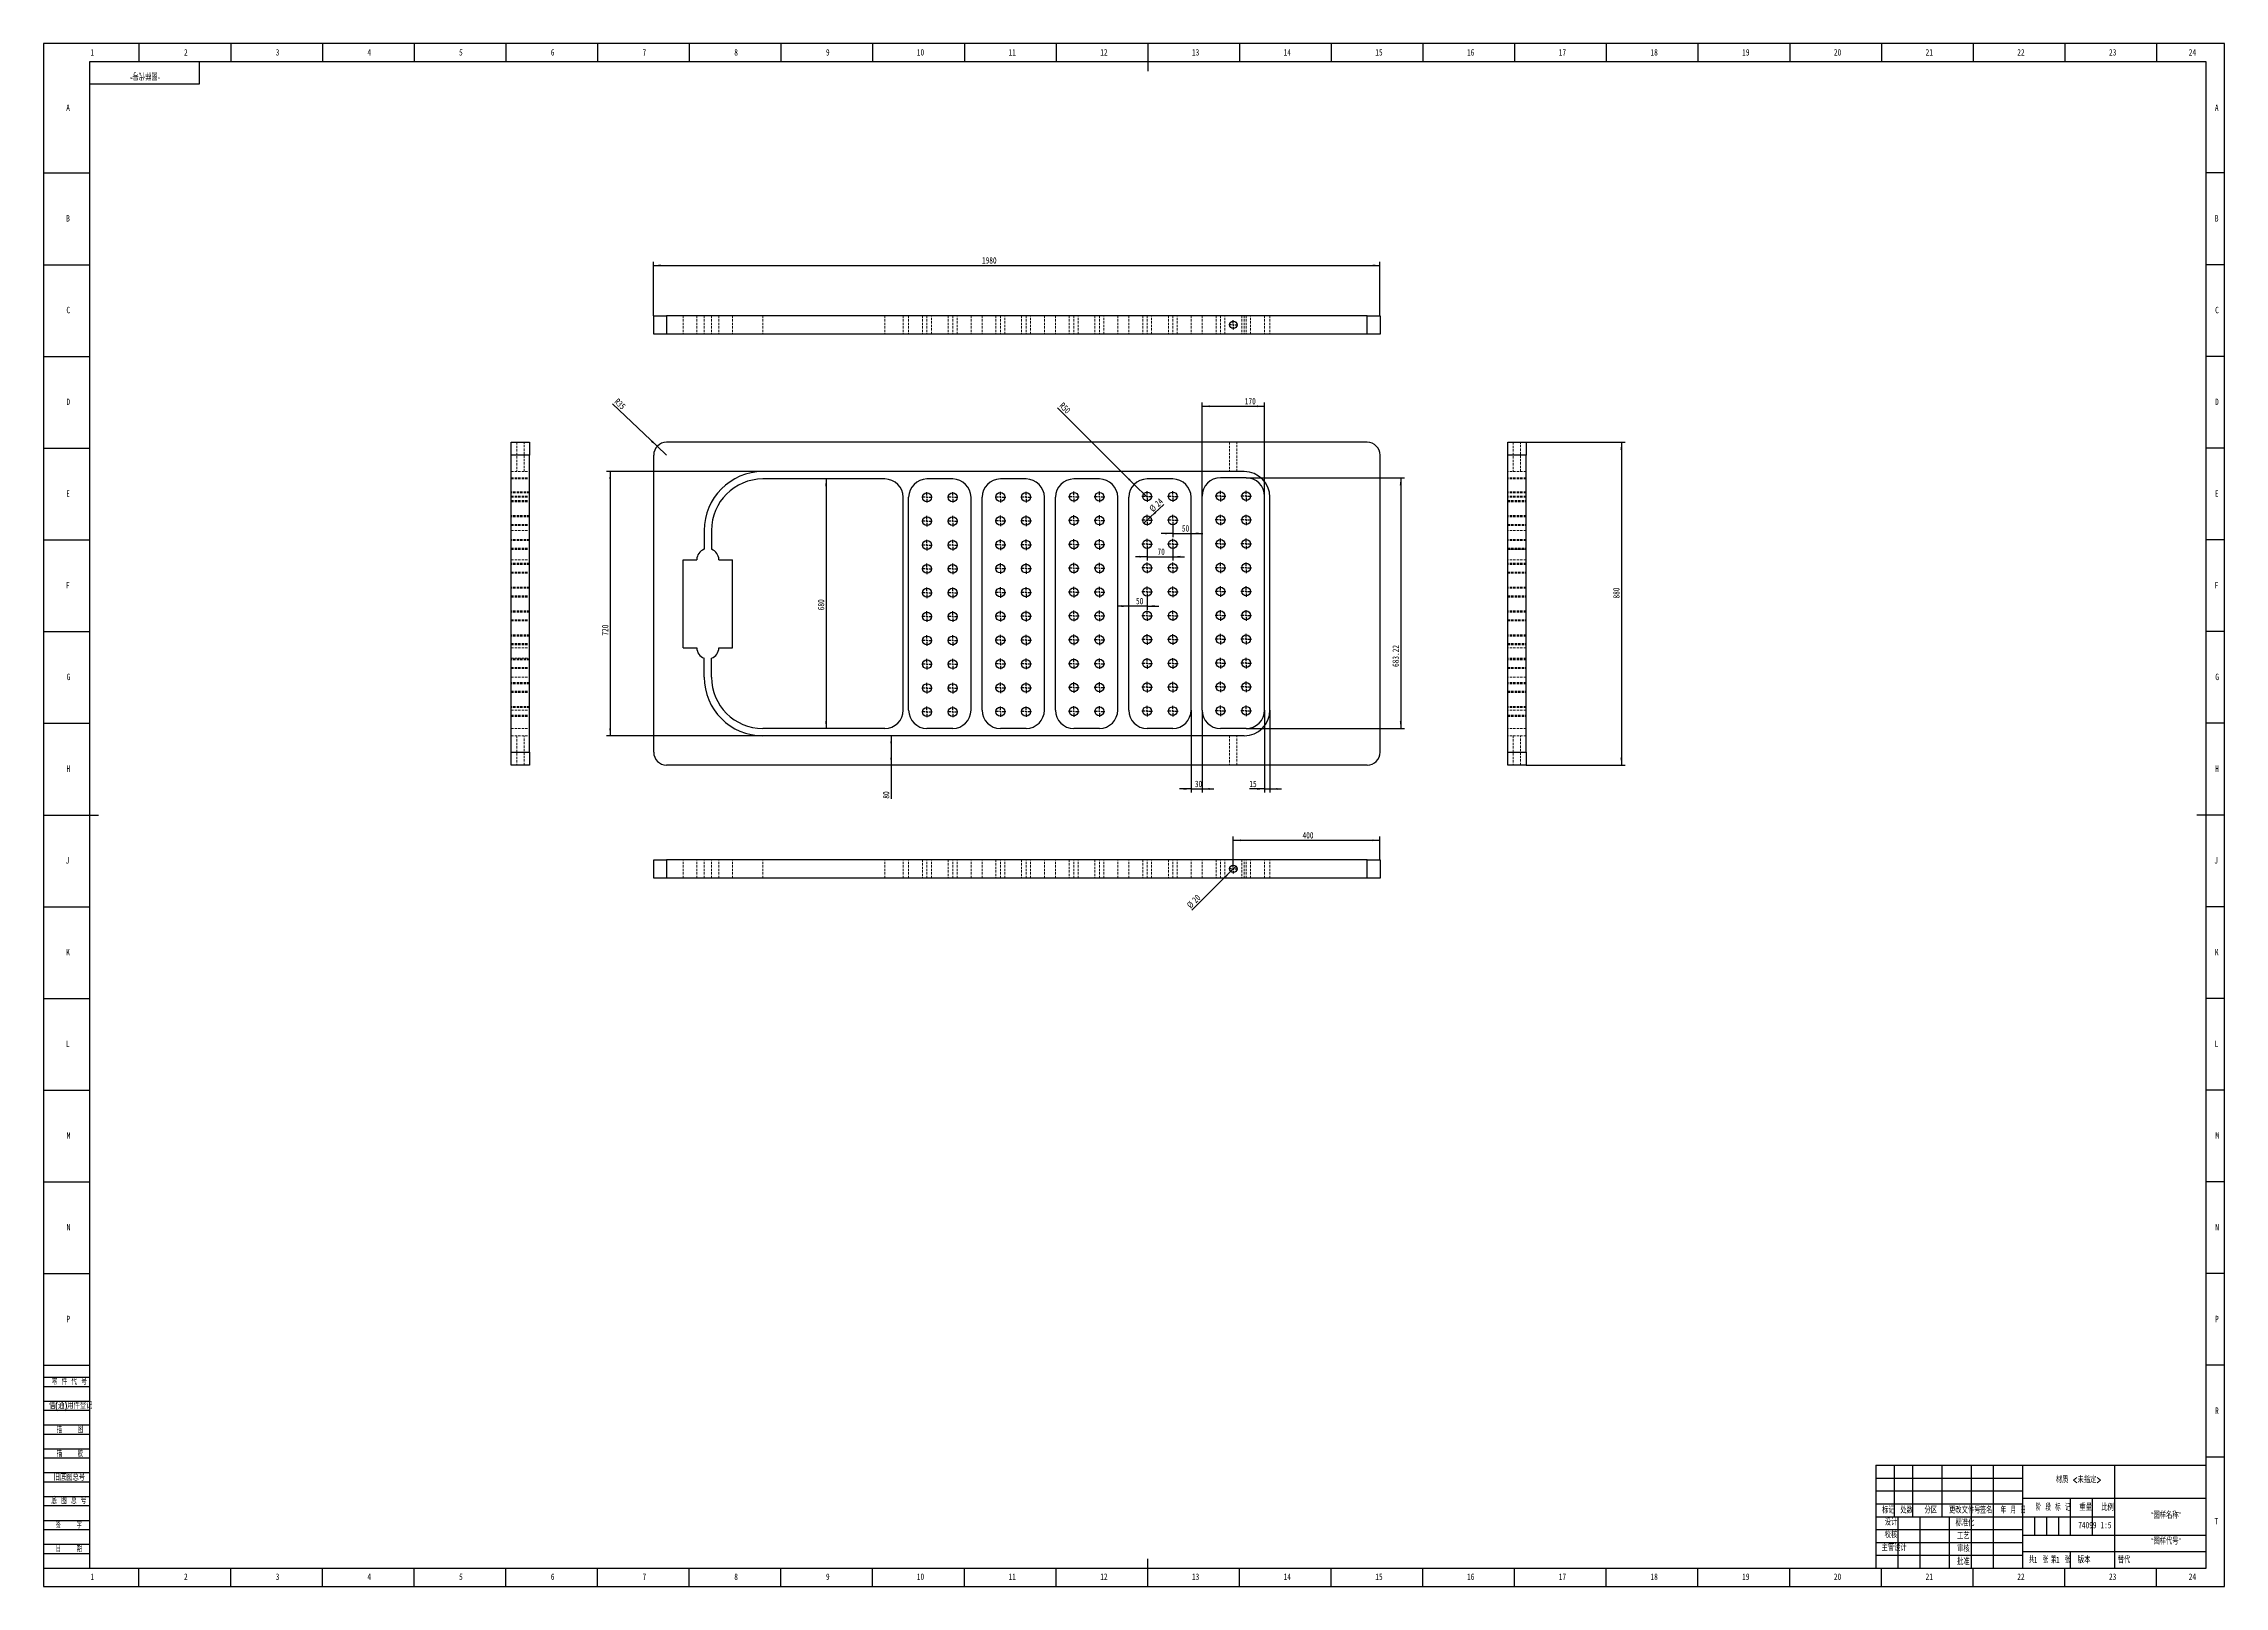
# Model space of a CAD drawing. Header units: millimetres. Extents: x 0 to 1189, y 0 to 841.
import ezdxf

# ---------------------------------------------------------------- set-up
doc = ezdxf.new("R2010")
doc.units = ezdxf.units.MM
doc.linetypes.add('HIDDEN', pattern=[1.905, 1.27, -0.635])
for name, color, linetype in [('10', 7, 'Continuous'), ('5', 7, 'Continuous'), ('9', 7, 'Continuous'), ('SLD-0', 7, 'Continuous')]:
    doc.layers.add(name, color=color, linetype=linetype)
doc.styles.add('SLDTEXTSTYLE0', font='TXT', dxfattribs={"width": 0.7, "bigfont": 'bigfont'})
doc.styles.add('SLDTEXTSTYLE1', font='TXT', dxfattribs={"width": 0.6, "bigfont": 'bigfont'})
doc.styles.add('SLDTEXTSTYLE2', font='TXT', dxfattribs={"width": 0.614286, "bigfont": 'bigfont'})
doc.styles.add('SLDTEXTSTYLE3', font='TXT', dxfattribs={"width": 0.62, "bigfont": 'bigfont'})
doc.styles.add('SLDTEXTSTYLE4', font='TXT', dxfattribs={"width": 0.566667, "bigfont": 'bigfont'})
doc.styles.add('SLDTEXTSTYLE5', font='TXT', dxfattribs={"width": 0.7})
doc.dimstyles.new('SLDDIMSTYLE0', dxfattribs={"dimtxt": 3.5, "dimasz": 4.08, "dimexe": 0, "dimexo": 0.0625, "dimgap": 0.875, "dimtad": 2, "dimlfac": 5, "dimrnd": 1e-09, "dimzin": 12, "dimdsep": 46, "dimtxsty": 'SLDTEXTSTYLE5', "dimsah": 1, "dimcen": 0, "dimadec": 0, "dimazin": 3, "dimtfac": 1, "dimtofl": 0, "dimtmove": 0, "dimatfit": 3, "dimfxl": 1, "dimfrac": 2, "dimtolj": 1, "dimtzin": 12, "dimarcsym": 0})
doc.dimstyles.new('SLDDIMSTYLE1', dxfattribs={"dimtxt": 3.5, "dimasz": 4.08, "dimexe": 0, "dimexo": 0.0625, "dimgap": 0.875, "dimtad": 2, "dimlfac": 5, "dimrnd": 1e-09, "dimzin": 12, "dimdsep": 46, "dimtxsty": 'SLDTEXTSTYLE5', "dimsah": 1, "dimcen": 0.09, "dimadec": 0, "dimazin": 3, "dimtfac": 1, "dimtofl": 0, "dimtmove": 0, "dimatfit": 3, "dimfxl": 1, "dimfrac": 2, "dimtolj": 1, "dimtzin": 12, "dimarcsym": 0})
doc.dimstyles.new('SLDDIMSTYLE2', dxfattribs={"dimtxt": 3.5, "dimasz": 4.08, "dimexe": 0, "dimexo": 0.0625, "dimgap": 0.875, "dimtad": 2, "dimlfac": 5, "dimrnd": 1e-09, "dimzin": 12, "dimdsep": 46, "dimtxsty": 'SLDTEXTSTYLE5', "dimsah": 1, "dimcen": 0.09, "dimadec": 0, "dimazin": 3, "dimtfac": 1, "dimtmove": 0, "dimatfit": 0, "dimfxl": 1, "dimfrac": 2, "dimtolj": 1, "dimtzin": 12, "dimarcsym": 0})
doc.dimstyles.new('SLDDIMSTYLE3', dxfattribs={"dimtxt": 3.5, "dimasz": 4.08, "dimexe": 0, "dimexo": 0.0625, "dimgap": 0.875, "dimtad": 2, "dimlfac": 5, "dimrnd": 1e-09, "dimzin": 12, "dimdsep": 46, "dimtxsty": 'SLDTEXTSTYLE5', "dimblk1": 'NONE', "dimsah": 1, "dimcen": 0, "dimadec": 0, "dimazin": 3, "dimtfac": 1, "dimtmove": 0, "dimatfit": 3, "dimldrblk": 'NONE', "dimfxl": 1, "dimfrac": 2, "dimtolj": 1, "dimtzin": 12, "dimarcsym": 0})

msp = doc.modelspace()

# ---------------------------------------------------------------- texts
at = {"layer": '10', "char_height": 3.5}
for s, insert, attachment_point, style in [('1', (26.5444, 838.0019), 2, 'SLDTEXTSTYLE5'), ('2', (77.5444, 838.0019), 2, 'SLDTEXTSTYLE5'), ('3', (127.5444, 838.0019), 2, 'SLDTEXTSTYLE5'), ('4', (177.5444, 838.0019), 2, 'SLDTEXTSTYLE5'), ('5', (227.5444, 838.0019), 2, 'SLDTEXTSTYLE5'), ('6', (277.5469, 838.0019), 2, 'SLDTEXTSTYLE5'), ('7', (327.5469, 838.0019), 2, 'SLDTEXTSTYLE5'), ('8', (377.5469, 838.0019), 2, 'SLDTEXTSTYLE5'), ('9', (427.5469, 838.0019), 2, 'SLDTEXTSTYLE5'), ('10', (478.0889, 838.0019), 2, 'SLDTEXTSTYLE5'), ('11', (528.0889, 838.0019), 2, 'SLDTEXTSTYLE5'), ('12', (578.0889, 838.0019), 2, 'SLDTEXTSTYLE5'), ('13', (628.0889, 838.0019), 2, 'SLDTEXTSTYLE5'), ('14', (678.0889, 838.0019), 2, 'SLDTEXTSTYLE5'), ('15', (728.0889, 838.0019), 2, 'SLDTEXTSTYLE5'), ('16', (778.0913, 838.0019), 2, 'SLDTEXTSTYLE5'), ('17', (828.0913, 838.0019), 2, 'SLDTEXTSTYLE5'), ('18', (878.0913, 838.0019), 2, 'SLDTEXTSTYLE5'), ('19', (928.0913, 838.0019), 2, 'SLDTEXTSTYLE5'), ('20', (978.0889, 838.0019), 2, 'SLDTEXTSTYLE5'), ('21', (1028.0889, 838.0019), 2, 'SLDTEXTSTYLE5'), ('22', (1078.0889, 838.0019), 2, 'SLDTEXTSTYLE5'), ('23', (1128.0889, 838.0019), 2, 'SLDTEXTSTYLE5'), ('24', (1171.5889, 838.0019), 2, 'SLDTEXTSTYLE5'), ('A', (13.3203, 807.7519), 2, 'SLDTEXTSTYLE5'), ('A', (1184.8203, 807.7519), 2, 'SLDTEXTSTYLE5'), ('B', (13.3203, 747.5019), 2, 'SLDTEXTSTYLE5'), ('B', (1184.8203, 747.5019), 2, 'SLDTEXTSTYLE5'), ('C', (13.4273, 697.5299), 2, 'SLDTEXTSTYLE5'), ('C', (1184.9273, 697.5299), 2, 'SLDTEXTSTYLE5'), ('D', (13.4297, 647.5019), 2, 'SLDTEXTSTYLE5'), ('D', (1184.9297, 647.5019), 2, 'SLDTEXTSTYLE5'), ('E', (13.3179, 597.5299), 2, 'SLDTEXTSTYLE5'), ('E', (1184.8179, 597.5299), 2, 'SLDTEXTSTYLE5'), ('F', (13.2243, 547.5019), 2, 'SLDTEXTSTYLE5'), ('F', (1184.7243, 547.5019), 2, 'SLDTEXTSTYLE5'), ('G', (13.5391, 497.5299), 2, 'SLDTEXTSTYLE5'), ('G', (1185.0391, 497.5299), 2, 'SLDTEXTSTYLE5'), ('H', (13.4297, 447.5019), 2, 'SLDTEXTSTYLE5'), ('H', (1184.9297, 447.5019), 2, 'SLDTEXTSTYLE5'), ('J', (13.0153, 397.5299), 2, 'SLDTEXTSTYLE5'), ('J', (1184.5153, 397.5299), 2, 'SLDTEXTSTYLE5'), ('K', (13.3203, 347.5019), 2, 'SLDTEXTSTYLE5'), ('K', (1184.8203, 347.5019), 2, 'SLDTEXTSTYLE5'), ('L', (13.1806, 297.5299), 2, 'SLDTEXTSTYLE5'), ('L', (1184.6806, 297.5299), 2, 'SLDTEXTSTYLE5'), ('M', (13.5974, 247.5019), 2, 'SLDTEXTSTYLE5'), ('M', (1185.0974, 247.5019), 2, 'SLDTEXTSTYLE5'), ('N', (13.5488, 197.5299), 2, 'SLDTEXTSTYLE5'), ('N', (1185.0488, 197.5299), 2, 'SLDTEXTSTYLE5'), ('P', (13.4443, 147.5019), 2, 'SLDTEXTSTYLE5'), ('P', (1184.9443, 147.5019), 2, 'SLDTEXTSTYLE5'), ('R', (1184.9297, 97.5299), 2, 'SLDTEXTSTYLE5'), ('材质 <未指定>', (1109.4754, 59.8579), 2, 'SLDTEXTSTYLE0'), ('“图样名称”', (1157.1694, 40.5106), 2, 'SLDTEXTSTYLE0'), ('T', (1184.6563, 37.2519), 2, 'SLDTEXTSTYLE5'), ('校核', (1007.176, 29.8568), 2, 'SLDTEXTSTYLE0'), ('74099', (1114.3048, 35.1578), 2, 'SLDTEXTSTYLE5'), ('“图样代号”', (1157.1718, 26.3657), 2, 'SLDTEXTSTYLE0'), ('主管设计', (1008.926, 22.8297), 2, 'SLDTEXTSTYLE0'), ('1', (1085.1099, 16.1881), 1, 'SLDTEXTSTYLE5'), ('1', (1097.1354, 16.1881), 1, 'SLDTEXTSTYLE5'), ('1', (26.5444, 7.0299), 2, 'SLDTEXTSTYLE5'), ('2', (77.5444, 7.0299), 2, 'SLDTEXTSTYLE5'), ('3', (127.5444, 7.0299), 2, 'SLDTEXTSTYLE5'), ('4', (177.5444, 7.0299), 2, 'SLDTEXTSTYLE5'), ('5', (227.5444, 7.0299), 2, 'SLDTEXTSTYLE5'), ('6', (277.5469, 7.0299), 2, 'SLDTEXTSTYLE5'), ('7', (327.5469, 7.0299), 2, 'SLDTEXTSTYLE5'), ('8', (377.5469, 7.0299), 2, 'SLDTEXTSTYLE5'), ('9', (427.5469, 7.0299), 2, 'SLDTEXTSTYLE5'), ('10', (478.0889, 7.0299), 2, 'SLDTEXTSTYLE5'), ('11', (528.0889, 7.0299), 2, 'SLDTEXTSTYLE5'), ('12', (578.0889, 7.0299), 2, 'SLDTEXTSTYLE5'), ('13', (628.0889, 7.0299), 2, 'SLDTEXTSTYLE5'), ('14', (678.0889, 7.0299), 2, 'SLDTEXTSTYLE5'), ('15', (728.0889, 7.0299), 2, 'SLDTEXTSTYLE5'), ('16', (778.0913, 7.0299), 2, 'SLDTEXTSTYLE5'), ('17', (828.0913, 7.0299), 2, 'SLDTEXTSTYLE5'), ('18', (878.0913, 7.0299), 2, 'SLDTEXTSTYLE5'), ('19', (928.0913, 7.0299), 2, 'SLDTEXTSTYLE5'), ('20', (978.0889, 7.0299), 2, 'SLDTEXTSTYLE5'), ('21', (1028.0889, 7.0299), 2, 'SLDTEXTSTYLE5'), ('22', (1078.0889, 7.0299), 2, 'SLDTEXTSTYLE5'), ('23', (1128.0889, 7.0299), 2, 'SLDTEXTSTYLE5'), ('24', (1171.5889, 7.0299), 2, 'SLDTEXTSTYLE5')]:
    msp.add_mtext(s, dxfattribs=dict(at, insert=insert, attachment_point=attachment_point, style=style))
at = {"layer": '10', "color": 7, "insert": (1112.5264, 16.1881), "char_height": 3.5, "attachment_point": 2, "style": 'SLDTEXTSTYLE0'}
msp.add_mtext('版本', dxfattribs=at)
at = {"layer": '9', "color": 7, "char_height": 3.5}
for s, insert, attachment_point, style in [('零 件 代 号', (4.4822, 113.3599), 1, 'SLDTEXTSTYLE2'), ('借(通)用件登记', (2.9328, 100.2756), 1, 'SLDTEXTSTYLE0'), ('描    图', (14.3518, 87.176), 2, 'SLDTEXTSTYLE4'), ('描    校', (14.3193, 74.1365), 2, 'SLDTEXTSTYLE4'), ('旧底图总号', (5.4591, 61.2006), 1, 'SLDTEXTSTYLE0'), ('底 图 总 号', (4.2122, 48.4331), 1, 'SLDTEXTSTYLE2'), ('标记', (1005.8211, 43.3062), 2, 'SLDTEXTSTYLE0'), ('设计', (1007.228, 36.7667), 2, 'SLDTEXTSTYLE0'), ('处数', (1015.7589, 43.3062), 2, 'SLDTEXTSTYLE0'), ('分区', (1028.9158, 43.3062), 2, 'SLDTEXTSTYLE0'), ('更改文件号', (1047.4728, 43.3062), 2, 'SLDTEXTSTYLE0'), ('标准化', (1047.5672, 36.3584), 2, 'SLDTEXTSTYLE0'), ('签名', (1059.1453, 43.3062), 2, 'SLDTEXTSTYLE0'), ('年 月 日', (1073.9089, 43.3062), 2, 'SLDTEXTSTYLE3'), ('阶 段 标 记', (1095.5362, 44.8103), 2, 'SLDTEXTSTYLE2'), ('重量', (1113.4015, 44.8103), 2, 'SLDTEXTSTYLE0'), ('比例', (1125.295, 44.8103), 2, 'SLDTEXTSTYLE0'), ('签    字', (13.7057, 35.1926), 2, 'SLDTEXTSTYLE4'), ('工艺', (1046.681, 29.2301), 2, 'SLDTEXTSTYLE0'), ('日    期', (13.7828, 22.2333), 2, 'SLDTEXTSTYLE4'), ('批准', (1046.6624, 15.2155), 2, 'SLDTEXTSTYLE0'), ('审核', (1046.6804, 22.2493), 2, 'SLDTEXTSTYLE0'), ('共  张', (1087.69, 16.1881), 2, 'SLDTEXTSTYLE1'), ('第  张', (1099.6754, 16.1881), 2, 'SLDTEXTSTYLE1')]:
    msp.add_mtext(s, dxfattribs=dict(at, insert=insert, attachment_point=attachment_point, style=style))
at = {"layer": 'SLD-0', "insert": (55.3199, 821.7376), "char_height": 3.5, "attachment_point": 2, "rotation": 180, "style": 'SLDTEXTSTYLE0'}
msp.add_mtext('“图样代号”', dxfattribs=at)
at = {"layer": 'SLD-0', "char_height": 3.5}
for s, insert, attachment_point, style in [('1:5', (1124.4373, 35.1578), 2, 'SLDTEXTSTYLE5'), ('替代', (1130.8513, 16.1881), 1, 'SLDTEXTSTYLE0')]:
    msp.add_mtext(s, dxfattribs=dict(at, insert=insert, attachment_point=attachment_point, style=style))

# ---------------------------------------------------------------- blocks, each defined once
blk = doc.blocks.new('_D')
at = {"layer": '10'}
for q in [(310.2, 644.6), (339.6, 616.7)]:
    blk.add_line((334.6, 621.5), q, dxfattribs=at)
blk.add_solid([(334.6, 621.5), (331.9, 624.7), (331.2, 623.9)], dxfattribs=at)
at = {"layer": '10', "insert": (313.3, 647.9), "char_height": 3.5, "attachment_point": 1, "rotation": 316.526, "style": 'SLDTEXTSTYLE5'}
blk.add_mtext('R35', dxfattribs=at)
blk = doc.blocks.new('_D_1')
at = {"layer": '10'}
for p, q in [((631.6, 594.3), (631.6, 645.3)), ((631.6, 643.3), (665.6, 643.3)), ((665.6, 594.3), (665.6, 645.3))]:
    blk.add_line(p, q, dxfattribs=at)
for points in [[(631.6, 643.3), (635.7, 642.8), (635.7, 643.8)], [(665.6, 643.3), (661.6, 643.8), (661.6, 642.8)]]:
    blk.add_solid(points, dxfattribs=at)
at = {"layer": '10', "insert": (654.9, 647.8), "char_height": 3.5, "attachment_point": 1, "style": 'SLDTEXTSTYLE5'}
blk.add_mtext('170', dxfattribs=at)
blk = doc.blocks.new('_D_2')
at = {"layer": '10'}
for p, q in [((655.6, 604.3), (741.9, 604.3)), ((739.9, 604.3), (739.9, 467.7)), ((655.6, 467.7), (741.9, 467.7))]:
    blk.add_line(p, q, dxfattribs=at)
for points in [[(739.9, 604.3), (739.4, 600.2), (740.4, 600.2)], [(739.9, 467.7), (740.4, 471.8), (739.4, 471.8)]]:
    blk.add_solid(points, dxfattribs=at)
at = {"layer": '10', "insert": (735.4, 501.2), "char_height": 3.5, "attachment_point": 1, "rotation": 90, "style": 'SLDTEXTSTYLE5'}
blk.add_mtext('683.22', dxfattribs=at)
blk = doc.blocks.new('_D_3')
at = {"layer": '10'}
for p, q in [((392.1, 607.7), (306.9, 607.7)), ((308.9, 607.7), (308.9, 463.7)), ((392.1, 463.7), (306.9, 463.7))]:
    blk.add_line(p, q, dxfattribs=at)
for points in [[(308.9, 607.7), (308.4, 603.6), (309.4, 603.6)], [(308.9, 463.7), (309.4, 467.8), (308.4, 467.8)]]:
    blk.add_solid(points, dxfattribs=at)
at = {"layer": '10', "insert": (304.4, 518.3), "char_height": 3.5, "attachment_point": 1, "rotation": 90, "style": 'SLDTEXTSTYLE5'}
blk.add_mtext('720', dxfattribs=at)
blk = doc.blocks.new('_D_4')
at = {"layer": '10'}
for p, q in [((625.6, 477.7), (625.6, 432.7)), ((631.6, 477.7), (631.6, 432.7)), ((625.6, 434.7), (619.3, 434.7)), ((625.6, 434.7), (631.6, 434.7)), ((631.6, 434.7), (638, 434.7))]:
    blk.add_line(p, q, dxfattribs=at)
for points in [[(625.6, 434.7), (621.6, 435.2), (621.6, 434.2)], [(631.6, 434.7), (635.7, 434.2), (635.7, 435.2)]]:
    blk.add_solid(points, dxfattribs=at)
at = {"layer": '10', "insert": (627.7, 439.2), "char_height": 3.5, "attachment_point": 1, "style": 'SLDTEXTSTYLE5'}
blk.add_mtext('30', dxfattribs=at)
blk = doc.blocks.new('_D_5')
at = {"layer": '10'}
for p, q in [((665.6, 477.7), (665.6, 432.7)), ((668.6, 477.7), (668.6, 432.7)), ((665.6, 434.7), (657.4, 434.7)), ((665.6, 434.7), (668.6, 434.7)), ((668.6, 434.7), (675, 434.7))]:
    blk.add_line(p, q, dxfattribs=at)
for points in [[(665.6, 434.7), (661.6, 435.2), (661.6, 434.2)], [(668.6, 434.7), (672.7, 434.2), (672.7, 435.2)]]:
    blk.add_solid(points, dxfattribs=at)
at = {"layer": '10', "insert": (657.4, 439.2), "char_height": 3.5, "attachment_point": 1, "style": 'SLDTEXTSTYLE5'}
blk.add_mtext('15', dxfattribs=at)
blk = doc.blocks.new('_D_6')
at = {"layer": '10'}
for q in [(552.8, 642.5), (601.6, 593.7)]:
    blk.add_line((594.6, 600.7), q, dxfattribs=at)
blk.add_solid([(594.6, 600.7), (592, 604), (591.3, 603.3)], dxfattribs=at)
at = {"layer": '10', "insert": (556, 645.7), "char_height": 3.5, "attachment_point": 1, "rotation": 315, "style": 'SLDTEXTSTYLE5'}
blk.add_mtext('R50', dxfattribs=at)
blk = doc.blocks.new('_D_7')
at = {"layer": '10'}
for q in [(599.9, 579.5), (610.7, 589.7)]:
    blk.add_line((603.4, 582.8), q, dxfattribs=at)
blk.add_solid([(603.4, 582.8), (606.7, 585.2), (606, 586)], dxfattribs=at)
at = {"layer": '10', "char_height": 3.5, "attachment_point": 1, "rotation": 43.2607, "style": 'SLDTEXTSTYLE5'}
for s, insert in [('%%c', (602.4, 588)), ('24', (605.4, 590.8))]:
    blk.add_mtext(s, dxfattribs=dict(at, insert=insert))
blk = doc.blocks.new('_None')
blk = doc.blocks.new('_D_8')
at = {"layer": '10'}
for p, q in [((615.6, 574), (609.3, 574)), ((615.6, 578.3), (615.6, 572)), ((615.6, 574), (625.6, 574)), ((625.6, 574), (632, 574))]:
    blk.add_line(p, q, dxfattribs=at)
for points in [[(615.6, 574), (611.6, 574.5), (611.6, 573.5)], [(625.6, 574), (629.7, 573.5), (629.7, 574.5)]]:
    blk.add_solid(points, dxfattribs=at)
at = {"layer": '10', "insert": (620.6, 578.5), "char_height": 3.5, "attachment_point": 1, "style": 'SLDTEXTSTYLE5'}
blk.add_mtext('50', dxfattribs=at)
blk = doc.blocks.new('_D_9')
at = {"layer": '10'}
for p, q in [((601.6, 561.3), (595.3, 561.3)), ((601.6, 565.3), (601.6, 559.3)), ((601.6, 561.3), (615.6, 561.3)), ((615.6, 565.3), (615.6, 559.3)), ((615.6, 561.3), (622, 561.3))]:
    blk.add_line(p, q, dxfattribs=at)
for points in [[(601.6, 561.3), (597.6, 561.8), (597.6, 560.8)], [(615.6, 561.3), (619.7, 560.8), (619.7, 561.8)]]:
    blk.add_solid(points, dxfattribs=at)
at = {"layer": '10', "insert": (607.3, 565.8), "char_height": 3.5, "attachment_point": 1, "style": 'SLDTEXTSTYLE5'}
blk.add_mtext('70', dxfattribs=at)
blk = doc.blocks.new('_D_10')
at = {"layer": '10'}
for p, q in [((601.6, 539.3), (601.6, 532.4)), ((591.6, 534.4), (585.3, 534.4)), ((601.6, 534.4), (591.6, 534.4)), ((601.6, 534.4), (608, 534.4))]:
    blk.add_line(p, q, dxfattribs=at)
for points in [[(591.6, 534.4), (587.6, 534.9), (587.6, 533.8)], [(601.6, 534.4), (605.7, 533.8), (605.7, 534.9)]]:
    blk.add_solid(points, dxfattribs=at)
at = {"layer": '10', "insert": (595.6, 538.9), "char_height": 3.5, "attachment_point": 1, "style": 'SLDTEXTSTYLE5'}
blk.add_mtext('50', dxfattribs=at)
blk = doc.blocks.new('_D_11')
at = {"layer": '10'}
for p, q in [((462.1, 463.7), (462.1, 447.7)), ((462.1, 447.7), (462.1, 429.4))]:
    blk.add_line(p, q, dxfattribs=at)
for points in [[(462.1, 463.7), (461.6, 459.6), (462.6, 459.6)], [(462.1, 447.7), (462.6, 451.8), (461.6, 451.8)]]:
    blk.add_solid(points, dxfattribs=at)
at = {"layer": '10', "insert": (457.6, 429.4), "char_height": 3.5, "attachment_point": 1, "rotation": 90, "style": 'SLDTEXTSTYLE5'}
blk.add_mtext('80', dxfattribs=at)
blk = doc.blocks.new('_D_12')
at = {"layer": '10'}
blk.add_line((426.6, 603.7), (426.6, 467.7), dxfattribs=at)
for points in [[(426.6, 603.7), (426.1, 599.6), (427.1, 599.6)], [(426.6, 467.7), (427.1, 471.8), (426.1, 471.8)]]:
    blk.add_solid(points, dxfattribs=at)
at = {"layer": '10', "insert": (422.1, 532.1), "char_height": 3.5, "attachment_point": 1, "rotation": 90, "style": 'SLDTEXTSTYLE5'}
blk.add_mtext('680', dxfattribs=at)
blk = doc.blocks.new('SW_CENTERMARKSYMBOL_0')
at = {"layer": '10', "color": 0}
for p, q in [((-1, 0), (-2.9, 0)), ((0, 0), (-0.5, 0)), ((0, 1), (0, 2.9)), ((0, 0), (0, 0.5)), ((0, 0), (0, -0.5)), ((0, 0), (0.5, 0)), ((1, 0), (2.9, 0)), ((0, -1), (0, -2.9))]:
    blk.add_line(p, q, dxfattribs=at)
blk = doc.blocks.new('SW_CENTERMARKSYMBOL_1')
at = {"layer": '10', "color": 0}
for p, q in [((-1, 0), (-2.9, 0)), ((0, 0), (-0.5, 0)), ((0, 1), (0, 2.9)), ((0, 0), (0, 0.5)), ((0, 0), (0, -0.5)), ((0, 0), (0.5, 0)), ((1, 0), (2.9, 0)), ((0, -1), (0, -2.9))]:
    blk.add_line(p, q, dxfattribs=at)
blk = doc.blocks.new('SW_CENTERMARKSYMBOL_2')
at = {"layer": '10', "color": 0}
for p, q in [((-1, 0), (-2.9, 0)), ((0, 0), (-0.5, 0)), ((0, 1), (0, 2.9)), ((0, 0), (0, 0.5)), ((0, 0), (0, -0.5)), ((0, 0), (0.5, 0)), ((1, 0), (2.9, 0)), ((0, -1), (0, -2.9))]:
    blk.add_line(p, q, dxfattribs=at)
blk = doc.blocks.new('SW_CENTERMARKSYMBOL_3')
at = {"layer": '10', "color": 0}
for p, q in [((-1, 0), (-2.9, 0)), ((0, 0), (-0.5, 0)), ((0, 1), (0, 2.9)), ((0, 0), (0, 0.5)), ((0, 0), (0, -0.5)), ((0, 0), (0.5, 0)), ((1, 0), (2.9, 0)), ((0, -1), (0, -2.9))]:
    blk.add_line(p, q, dxfattribs=at)
blk = doc.blocks.new('SW_CENTERMARKSYMBOL_4')
at = {"layer": '10', "color": 0}
for p, q in [((-1, 0), (-2.9, 0)), ((0, 0), (-0.5, 0)), ((0, 1), (0, 2.9)), ((0, 0), (0, 0.5)), ((0, 0), (0, -0.5)), ((0, 0), (0.5, 0)), ((1, 0), (2.9, 0)), ((0, -1), (0, -2.9))]:
    blk.add_line(p, q, dxfattribs=at)
blk = doc.blocks.new('SW_CENTERMARKSYMBOL_5')
at = {"layer": '10', "color": 0}
for p, q in [((-1, 0), (-2.9, 0)), ((0, 0), (-0.5, 0)), ((0, 1), (0, 2.9)), ((0, 0), (0, 0.5)), ((0, 0), (0, -0.5)), ((0, 0), (0.5, 0)), ((1, 0), (2.9, 0)), ((0, -1), (0, -2.9))]:
    blk.add_line(p, q, dxfattribs=at)
blk = doc.blocks.new('SW_CENTERMARKSYMBOL_6')
at = {"layer": '10', "color": 0}
for p, q in [((-1, 0), (-2.9, 0)), ((0, 0), (-0.5, 0)), ((0, 1), (0, 2.9)), ((0, 0), (0, 0.5)), ((0, 0), (0, -0.5)), ((0, 0), (0.5, 0)), ((1, 0), (2.9, 0)), ((0, -1), (0, -2.9))]:
    blk.add_line(p, q, dxfattribs=at)
blk = doc.blocks.new('SW_CENTERMARKSYMBOL_7')
at = {"layer": '10', "color": 0}
for p, q in [((-1, 0), (-2.9, 0)), ((0, 0), (-0.5, 0)), ((0, 1), (0, 2.9)), ((0, 0), (0, 0.5)), ((0, 0), (0, -0.5)), ((0, 0), (0.5, 0)), ((1, 0), (2.9, 0)), ((0, -1), (0, -2.9))]:
    blk.add_line(p, q, dxfattribs=at)
blk = doc.blocks.new('SW_CENTERMARKSYMBOL_8')
at = {"layer": '10', "color": 0}
for p, q in [((-1, 0), (-2.9, 0)), ((0, 0), (-0.5, 0)), ((0, 1), (0, 2.9)), ((0, 0), (0, 0.5)), ((0, 0), (0, -0.5)), ((0, 0), (0.5, 0)), ((1, 0), (2.9, 0)), ((0, -1), (0, -2.9))]:
    blk.add_line(p, q, dxfattribs=at)
blk = doc.blocks.new('SW_CENTERMARKSYMBOL_9')
at = {"layer": '10', "color": 0}
for p, q in [((-1, 0), (-2.9, 0)), ((0, 0), (-0.5, 0)), ((0, 1), (0, 2.9)), ((0, 0), (0, 0.5)), ((0, 0), (0, -0.5)), ((0, 0), (0.5, 0)), ((1, 0), (2.9, 0)), ((0, -1), (0, -2.9))]:
    blk.add_line(p, q, dxfattribs=at)
blk = doc.blocks.new('SW_CENTERMARKSYMBOL_10')
at = {"layer": '10', "color": 0}
for p, q in [((-1, 0), (-2.9, 0)), ((0, 0), (-0.5, 0)), ((0, 1), (0, 2.9)), ((0, 0), (0, 0.5)), ((0, 0), (0, -0.5)), ((0, 0), (0.5, 0)), ((1, 0), (2.9, 0)), ((0, -1), (0, -2.9))]:
    blk.add_line(p, q, dxfattribs=at)
blk = doc.blocks.new('SW_CENTERMARKSYMBOL_11')
at = {"layer": '10', "color": 0}
for p, q in [((-1, 0), (-2.9, 0)), ((0, 0), (-0.5, 0)), ((0, 1), (0, 2.9)), ((0, 0), (0, 0.5)), ((0, 0), (0, -0.5)), ((0, 0), (0.5, 0)), ((1, 0), (2.9, 0)), ((0, -1), (0, -2.9))]:
    blk.add_line(p, q, dxfattribs=at)
blk = doc.blocks.new('SW_CENTERMARKSYMBOL_12')
at = {"layer": '10', "color": 0}
for p, q in [((-1, 0), (-2.9, 0)), ((0, 0), (-0.5, 0)), ((0, 1), (0, 2.9)), ((0, 0), (0, 0.5)), ((0, 0), (0, -0.5)), ((0, 0), (0.5, 0)), ((1, 0), (2.9, 0)), ((0, -1), (0, -2.9))]:
    blk.add_line(p, q, dxfattribs=at)
blk = doc.blocks.new('SW_CENTERMARKSYMBOL_13')
at = {"layer": '10', "color": 0}
for p, q in [((-1, 0), (-2.9, 0)), ((0, 0), (-0.5, 0)), ((0, 1), (0, 2.9)), ((0, 0), (0, 0.5)), ((0, 0), (0, -0.5)), ((0, 0), (0.5, 0)), ((1, 0), (2.9, 0)), ((0, -1), (0, -2.9))]:
    blk.add_line(p, q, dxfattribs=at)
blk = doc.blocks.new('SW_CENTERMARKSYMBOL_14')
at = {"layer": '10', "color": 0}
for p, q in [((-1, 0), (-2.9, 0)), ((0, 0), (-0.5, 0)), ((0, 1), (0, 2.9)), ((0, 0), (0, 0.5)), ((0, 0), (0, -0.5)), ((0, 0), (0.5, 0)), ((1, 0), (2.9, 0)), ((0, -1), (0, -2.9))]:
    blk.add_line(p, q, dxfattribs=at)
blk = doc.blocks.new('SW_CENTERMARKSYMBOL_15')
at = {"layer": '10', "color": 0}
for p, q in [((-1, 0), (-2.9, 0)), ((0, 0), (-0.5, 0)), ((0, 1), (0, 2.9)), ((0, 0), (0, 0.5)), ((0, 0), (0, -0.5)), ((0, 0), (0.5, 0)), ((1, 0), (2.9, 0)), ((0, -1), (0, -2.9))]:
    blk.add_line(p, q, dxfattribs=at)
blk = doc.blocks.new('SW_CENTERMARKSYMBOL_16')
at = {"layer": '10', "color": 0}
for p, q in [((-1, 0), (-2.9, 0)), ((0, 0), (-0.5, 0)), ((0, 1), (0, 2.9)), ((0, 0), (0, 0.5)), ((0, 0), (0, -0.5)), ((0, 0), (0.5, 0)), ((1, 0), (2.9, 0)), ((0, -1), (0, -2.9))]:
    blk.add_line(p, q, dxfattribs=at)
blk = doc.blocks.new('SW_CENTERMARKSYMBOL_17')
at = {"layer": '10', "color": 0}
for p, q in [((-1, 0), (-2.9, 0)), ((0, 0), (-0.5, 0)), ((0, 1), (0, 2.9)), ((0, 0), (0, 0.5)), ((0, 0), (0, -0.5)), ((0, 0), (0.5, 0)), ((1, 0), (2.9, 0)), ((0, -1), (0, -2.9))]:
    blk.add_line(p, q, dxfattribs=at)
blk = doc.blocks.new('SW_CENTERMARKSYMBOL_18')
at = {"layer": '10', "color": 0}
for p, q in [((-1, 0), (-2.9, 0)), ((0, 0), (-0.5, 0)), ((0, 1), (0, 2.9)), ((0, 0), (0, 0.5)), ((0, 0), (0, -0.5)), ((0, 0), (0.5, 0)), ((1, 0), (2.9, 0)), ((0, -1), (0, -2.9))]:
    blk.add_line(p, q, dxfattribs=at)
blk = doc.blocks.new('SW_CENTERMARKSYMBOL_19')
at = {"layer": '10', "color": 0}
for p, q in [((-1, 0), (-2.9, 0)), ((0, 0), (-0.5, 0)), ((0, 1), (0, 2.9)), ((0, 0), (0, 0.5)), ((0, 0), (0, -0.5)), ((0, 0), (0.5, 0)), ((1, 0), (2.9, 0)), ((0, -1), (0, -2.9))]:
    blk.add_line(p, q, dxfattribs=at)
blk = doc.blocks.new('SW_CENTERMARKSYMBOL_20')
at = {"layer": '10', "color": 0}
for p, q in [((-1, 0), (-2.9, 0)), ((0, 0), (-0.5, 0)), ((0, 1), (0, 2.9)), ((0, 0), (0, 0.5)), ((0, 0), (0, -0.5)), ((0, 0), (0.5, 0)), ((1, 0), (2.9, 0)), ((0, -1), (0, -2.9))]:
    blk.add_line(p, q, dxfattribs=at)
blk = doc.blocks.new('SW_CENTERMARKSYMBOL_21')
at = {"layer": '10', "color": 0}
for p, q in [((-1, 0), (-2.9, 0)), ((0, 0), (-0.5, 0)), ((0, 1), (0, 2.9)), ((0, 0), (0, 0.5)), ((0, 0), (0, -0.5)), ((0, 0), (0.5, 0)), ((1, 0), (2.9, 0)), ((0, -1), (0, -2.9))]:
    blk.add_line(p, q, dxfattribs=at)
blk = doc.blocks.new('SW_CENTERMARKSYMBOL_22')
at = {"layer": '10', "color": 0}
for p, q in [((-1, 0), (-2.9, 0)), ((0, 0), (-0.5, 0)), ((0, 1), (0, 2.9)), ((0, 0), (0, 0.5)), ((0, 0), (0, -0.5)), ((0, 0), (0.5, 0)), ((1, 0), (2.9, 0)), ((0, -1), (0, -2.9))]:
    blk.add_line(p, q, dxfattribs=at)
blk = doc.blocks.new('SW_CENTERMARKSYMBOL_23')
at = {"layer": '10', "color": 0}
for p, q in [((-1, 0), (-2.9, 0)), ((0, 0), (-0.5, 0)), ((0, 1), (0, 2.9)), ((0, 0), (0, 0.5)), ((0, 0), (0, -0.5)), ((0, 0), (0.5, 0)), ((1, 0), (2.9, 0)), ((0, -1), (0, -2.9))]:
    blk.add_line(p, q, dxfattribs=at)
blk = doc.blocks.new('SW_CENTERMARKSYMBOL_24')
at = {"layer": '10', "color": 0}
for p, q in [((-1, 0), (-2.9, 0)), ((0, 0), (-0.5, 0)), ((0, 1), (0, 2.9)), ((0, 0), (0, 0.5)), ((0, 0), (0, -0.5)), ((0, 0), (0.5, 0)), ((1, 0), (2.9, 0)), ((0, -1), (0, -2.9))]:
    blk.add_line(p, q, dxfattribs=at)
blk = doc.blocks.new('SW_CENTERMARKSYMBOL_25')
at = {"layer": '10', "color": 0}
for p, q in [((-1, 0), (-2.9, 0)), ((0, 0), (-0.5, 0)), ((0, 1), (0, 2.9)), ((0, 0), (0, 0.5)), ((0, 0), (0, -0.5)), ((0, 0), (0.5, 0)), ((1, 0), (2.9, 0)), ((0, -1), (0, -2.9))]:
    blk.add_line(p, q, dxfattribs=at)
blk = doc.blocks.new('SW_CENTERMARKSYMBOL_26')
at = {"layer": '10', "color": 0}
for p, q in [((-1, 0), (-2.9, 0)), ((0, 0), (-0.5, 0)), ((0, 1), (0, 2.9)), ((0, 0), (0, 0.5)), ((0, 0), (0, -0.5)), ((0, 0), (0.5, 0)), ((1, 0), (2.9, 0)), ((0, -1), (0, -2.9))]:
    blk.add_line(p, q, dxfattribs=at)
blk = doc.blocks.new('SW_CENTERMARKSYMBOL_27')
at = {"layer": '10', "color": 0}
for p, q in [((-1, 0), (-2.9, 0)), ((0, 0), (-0.5, 0)), ((0, 1), (0, 2.9)), ((0, 0), (0, 0.5)), ((0, 0), (0, -0.5)), ((0, 0), (0.5, 0)), ((1, 0), (2.9, 0)), ((0, -1), (0, -2.9))]:
    blk.add_line(p, q, dxfattribs=at)
blk = doc.blocks.new('SW_CENTERMARKSYMBOL_28')
at = {"layer": '10', "color": 0}
for p, q in [((-1, 0), (-2.9, 0)), ((0, 0), (-0.5, 0)), ((0, 1), (0, 2.9)), ((0, 0), (0, 0.5)), ((0, 0), (0, -0.5)), ((0, 0), (0.5, 0)), ((1, 0), (2.9, 0)), ((0, -1), (0, -2.9))]:
    blk.add_line(p, q, dxfattribs=at)
blk = doc.blocks.new('SW_CENTERMARKSYMBOL_29')
at = {"layer": '10', "color": 0}
for p, q in [((-1, 0), (-2.9, 0)), ((0, 0), (-0.5, 0)), ((0, 1), (0, 2.9)), ((0, 0), (0, 0.5)), ((0, 0), (0, -0.5)), ((0, 0), (0.5, 0)), ((1, 0), (2.9, 0)), ((0, -1), (0, -2.9))]:
    blk.add_line(p, q, dxfattribs=at)
blk = doc.blocks.new('SW_CENTERMARKSYMBOL_30')
at = {"layer": '10', "color": 0}
for p, q in [((-1, 0), (-2.9, 0)), ((0, 0), (-0.5, 0)), ((0, 1), (0, 2.9)), ((0, 0), (0, 0.5)), ((0, 0), (0, -0.5)), ((0, 0), (0.5, 0)), ((1, 0), (2.9, 0)), ((0, -1), (0, -2.9))]:
    blk.add_line(p, q, dxfattribs=at)
blk = doc.blocks.new('SW_CENTERMARKSYMBOL_31')
at = {"layer": '10', "color": 0}
for p, q in [((-1, 0), (-2.9, 0)), ((0, 0), (-0.5, 0)), ((0, 1), (0, 2.9)), ((0, 0), (0, 0.5)), ((0, 0), (0, -0.5)), ((0, 0), (0.5, 0)), ((1, 0), (2.9, 0)), ((0, -1), (0, -2.9))]:
    blk.add_line(p, q, dxfattribs=at)
blk = doc.blocks.new('SW_CENTERMARKSYMBOL_32')
at = {"layer": '10', "color": 0}
for p, q in [((-1, 0), (-2.9, 0)), ((0, 0), (-0.5, 0)), ((0, 1), (0, 2.9)), ((0, 0), (0, 0.5)), ((0, 0), (0, -0.5)), ((0, 0), (0.5, 0)), ((1, 0), (2.9, 0)), ((0, -1), (0, -2.9))]:
    blk.add_line(p, q, dxfattribs=at)
blk = doc.blocks.new('SW_CENTERMARKSYMBOL_33')
at = {"layer": '10', "color": 0}
for p, q in [((-1, 0), (-2.9, 0)), ((0, 0), (-0.5, 0)), ((0, 1), (0, 2.9)), ((0, 0), (0, 0.5)), ((0, 0), (0, -0.5)), ((0, 0), (0.5, 0)), ((1, 0), (2.9, 0)), ((0, -1), (0, -2.9))]:
    blk.add_line(p, q, dxfattribs=at)
blk = doc.blocks.new('SW_CENTERMARKSYMBOL_34')
at = {"layer": '10', "color": 0}
for p, q in [((-1, 0), (-2.9, 0)), ((0, 0), (-0.5, 0)), ((0, 1), (0, 2.9)), ((0, 0), (0, 0.5)), ((0, 0), (0, -0.5)), ((0, 0), (0.5, 0)), ((1, 0), (2.9, 0)), ((0, -1), (0, -2.9))]:
    blk.add_line(p, q, dxfattribs=at)
blk = doc.blocks.new('SW_CENTERMARKSYMBOL_35')
at = {"layer": '10', "color": 0}
for p, q in [((-1, 0), (-2.9, 0)), ((0, 0), (-0.5, 0)), ((0, 1), (0, 2.9)), ((0, 0), (0, 0.5)), ((0, 0), (0, -0.5)), ((0, 0), (0.5, 0)), ((1, 0), (2.9, 0)), ((0, -1), (0, -2.9))]:
    blk.add_line(p, q, dxfattribs=at)
blk = doc.blocks.new('SW_CENTERMARKSYMBOL_36')
at = {"layer": '10', "color": 0}
for p, q in [((-1, 0), (-2.9, 0)), ((0, 0), (-0.5, 0)), ((0, 1), (0, 2.9)), ((0, 0), (0, 0.5)), ((0, 0), (0, -0.5)), ((0, 0), (0.5, 0)), ((1, 0), (2.9, 0)), ((0, -1), (0, -2.9))]:
    blk.add_line(p, q, dxfattribs=at)
blk = doc.blocks.new('SW_CENTERMARKSYMBOL_37')
at = {"layer": '10', "color": 0}
for p, q in [((-1, 0), (-2.9, 0)), ((0, 0), (-0.5, 0)), ((0, 1), (0, 2.9)), ((0, 0), (0, 0.5)), ((0, 0), (0, -0.5)), ((0, 0), (0.5, 0)), ((1, 0), (2.9, 0)), ((0, -1), (0, -2.9))]:
    blk.add_line(p, q, dxfattribs=at)
blk = doc.blocks.new('SW_CENTERMARKSYMBOL_38')
at = {"layer": '10', "color": 0}
for p, q in [((-1, 0), (-2.9, 0)), ((0, 0), (-0.5, 0)), ((0, 1), (0, 2.9)), ((0, 0), (0, 0.5)), ((0, 0), (0, -0.5)), ((0, 0), (0.5, 0)), ((1, 0), (2.9, 0)), ((0, -1), (0, -2.9))]:
    blk.add_line(p, q, dxfattribs=at)
blk = doc.blocks.new('SW_CENTERMARKSYMBOL_39')
at = {"layer": '10', "color": 0}
for p, q in [((-1, 0), (-2.9, 0)), ((0, 0), (-0.5, 0)), ((0, 1), (0, 2.9)), ((0, 0), (0, 0.5)), ((0, 0), (0, -0.5)), ((0, 0), (0.5, 0)), ((1, 0), (2.9, 0)), ((0, -1), (0, -2.9))]:
    blk.add_line(p, q, dxfattribs=at)
blk = doc.blocks.new('SW_CENTERMARKSYMBOL_40')
at = {"layer": '10', "color": 0}
for p, q in [((-1, 0), (-2.9, 0)), ((0, 0), (-0.5, 0)), ((0, 1), (0, 2.9)), ((0, 0), (0, 0.5)), ((0, 0), (0, -0.5)), ((0, 0), (0.5, 0)), ((1, 0), (2.9, 0)), ((0, -1), (0, -2.9))]:
    blk.add_line(p, q, dxfattribs=at)
blk = doc.blocks.new('SW_CENTERMARKSYMBOL_41')
at = {"layer": '10', "color": 0}
for p, q in [((-1, 0), (-2.9, 0)), ((0, 0), (-0.5, 0)), ((0, 1), (0, 2.9)), ((0, 0), (0, 0.5)), ((0, 0), (0, -0.5)), ((0, 0), (0.5, 0)), ((1, 0), (2.9, 0)), ((0, -1), (0, -2.9))]:
    blk.add_line(p, q, dxfattribs=at)
blk = doc.blocks.new('SW_CENTERMARKSYMBOL_42')
at = {"layer": '10', "color": 0}
for p, q in [((-1, 0), (-2.9, 0)), ((0, 0), (-0.5, 0)), ((0, 1), (0, 2.9)), ((0, 0), (0, 0.5)), ((0, 0), (0, -0.5)), ((0, 0), (0.5, 0)), ((1, 0), (2.9, 0)), ((0, -1), (0, -2.9))]:
    blk.add_line(p, q, dxfattribs=at)
blk = doc.blocks.new('SW_CENTERMARKSYMBOL_43')
at = {"layer": '10', "color": 0}
for p, q in [((-1, 0), (-2.9, 0)), ((0, 0), (-0.5, 0)), ((0, 1), (0, 2.9)), ((0, 0), (0, 0.5)), ((0, 0), (0, -0.5)), ((0, 0), (0.5, 0)), ((1, 0), (2.9, 0)), ((0, -1), (0, -2.9))]:
    blk.add_line(p, q, dxfattribs=at)
blk = doc.blocks.new('SW_CENTERMARKSYMBOL_44')
at = {"layer": '10', "color": 0}
for p, q in [((-1, 0), (-2.9, 0)), ((0, 0), (-0.5, 0)), ((0, 1), (0, 2.9)), ((0, 0), (0, 0.5)), ((0, 0), (0, -0.5)), ((0, 0), (0.5, 0)), ((1, 0), (2.9, 0)), ((0, -1), (0, -2.9))]:
    blk.add_line(p, q, dxfattribs=at)
blk = doc.blocks.new('SW_CENTERMARKSYMBOL_45')
at = {"layer": '10', "color": 0}
for p, q in [((-1, 0), (-2.9, 0)), ((0, 0), (-0.5, 0)), ((0, 1), (0, 2.9)), ((0, 0), (0, 0.5)), ((0, 0), (0, -0.5)), ((0, 0), (0.5, 0)), ((1, 0), (2.9, 0)), ((0, -1), (0, -2.9))]:
    blk.add_line(p, q, dxfattribs=at)
blk = doc.blocks.new('SW_CENTERMARKSYMBOL_46')
at = {"layer": '10', "color": 0}
for p, q in [((-1, 0), (-2.9, 0)), ((0, 0), (-0.5, 0)), ((0, 1), (0, 2.9)), ((0, 0), (0, 0.5)), ((0, 0), (0, -0.5)), ((0, 0), (0.5, 0)), ((1, 0), (2.9, 0)), ((0, -1), (0, -2.9))]:
    blk.add_line(p, q, dxfattribs=at)
blk = doc.blocks.new('SW_CENTERMARKSYMBOL_47')
at = {"layer": '10', "color": 0}
for p, q in [((-1, 0), (-2.9, 0)), ((0, 0), (-0.5, 0)), ((0, 1), (0, 2.9)), ((0, 0), (0, 0.5)), ((0, 0), (0, -0.5)), ((0, 0), (0.5, 0)), ((1, 0), (2.9, 0)), ((0, -1), (0, -2.9))]:
    blk.add_line(p, q, dxfattribs=at)
blk = doc.blocks.new('SW_CENTERMARKSYMBOL_48')
at = {"layer": '10', "color": 0}
for p, q in [((-1, 0), (-2.9, 0)), ((0, 0), (-0.5, 0)), ((0, 1), (0, 2.9)), ((0, 0), (0, 0.5)), ((0, 0), (0, -0.5)), ((0, 0), (0.5, 0)), ((1, 0), (2.9, 0)), ((0, -1), (0, -2.9))]:
    blk.add_line(p, q, dxfattribs=at)
blk = doc.blocks.new('SW_CENTERMARKSYMBOL_49')
at = {"layer": '10', "color": 0}
for p, q in [((-1, 0), (-2.9, 0)), ((0, 0), (-0.5, 0)), ((0, 1), (0, 2.9)), ((0, 0), (0, 0.5)), ((0, 0), (0, -0.5)), ((0, 0), (0.5, 0)), ((1, 0), (2.9, 0)), ((0, -1), (0, -2.9))]:
    blk.add_line(p, q, dxfattribs=at)
blk = doc.blocks.new('SW_CENTERMARKSYMBOL_50')
at = {"layer": '10', "color": 0}
for p, q in [((-1, 0), (-2.9, 0)), ((0, 0), (-0.5, 0)), ((0, 1), (0, 2.9)), ((0, 0), (0, 0.5)), ((0, 0), (0, -0.5)), ((0, 0), (0.5, 0)), ((1, 0), (2.9, 0)), ((0, -1), (0, -2.9))]:
    blk.add_line(p, q, dxfattribs=at)
blk = doc.blocks.new('SW_CENTERMARKSYMBOL_51')
at = {"layer": '10', "color": 0}
for p, q in [((-1, 0), (-2.9, 0)), ((0, 0), (-0.5, 0)), ((0, 1), (0, 2.9)), ((0, 0), (0, 0.5)), ((0, 0), (0, -0.5)), ((0, 0), (0.5, 0)), ((1, 0), (2.9, 0)), ((0, -1), (0, -2.9))]:
    blk.add_line(p, q, dxfattribs=at)
blk = doc.blocks.new('SW_CENTERMARKSYMBOL_52')
at = {"layer": '10', "color": 0}
for p, q in [((-1, 0), (-2.9, 0)), ((0, 0), (-0.5, 0)), ((0, 1), (0, 2.9)), ((0, 0), (0, 0.5)), ((0, 0), (0, -0.5)), ((0, 0), (0.5, 0)), ((1, 0), (2.9, 0)), ((0, -1), (0, -2.9))]:
    blk.add_line(p, q, dxfattribs=at)
blk = doc.blocks.new('SW_CENTERMARKSYMBOL_53')
at = {"layer": '10', "color": 0}
for p, q in [((-1, 0), (-2.9, 0)), ((0, 0), (-0.5, 0)), ((0, 1), (0, 2.9)), ((0, 0), (0, 0.5)), ((0, 0), (0, -0.5)), ((0, 0), (0.5, 0)), ((1, 0), (2.9, 0)), ((0, -1), (0, -2.9))]:
    blk.add_line(p, q, dxfattribs=at)
blk = doc.blocks.new('SW_CENTERMARKSYMBOL_54')
at = {"layer": '10', "color": 0}
for p, q in [((-1, 0), (-2.9, 0)), ((0, 0), (-0.5, 0)), ((0, 1), (0, 2.9)), ((0, 0), (0, 0.5)), ((0, 0), (0, -0.5)), ((0, 0), (0.5, 0)), ((1, 0), (2.9, 0)), ((0, -1), (0, -2.9))]:
    blk.add_line(p, q, dxfattribs=at)
blk = doc.blocks.new('SW_CENTERMARKSYMBOL_55')
at = {"layer": '10', "color": 0}
for p, q in [((-1, 0), (-2.9, 0)), ((0, 0), (-0.5, 0)), ((0, 1), (0, 2.9)), ((0, 0), (0, 0.5)), ((0, 0), (0, -0.5)), ((0, 0), (0.5, 0)), ((1, 0), (2.9, 0)), ((0, -1), (0, -2.9))]:
    blk.add_line(p, q, dxfattribs=at)
blk = doc.blocks.new('SW_CENTERMARKSYMBOL_56')
at = {"layer": '10', "color": 0}
for p, q in [((-1, 0), (-2.9, 0)), ((0, 0), (-0.5, 0)), ((0, 1), (0, 2.9)), ((0, 0), (0, 0.5)), ((0, 0), (0, -0.5)), ((0, 0), (0.5, 0)), ((1, 0), (2.9, 0)), ((0, -1), (0, -2.9))]:
    blk.add_line(p, q, dxfattribs=at)
blk = doc.blocks.new('SW_CENTERMARKSYMBOL_57')
at = {"layer": '10', "color": 0}
for p, q in [((-1, 0), (-2.9, 0)), ((0, 0), (-0.5, 0)), ((0, 1), (0, 2.9)), ((0, 0), (0, 0.5)), ((0, 0), (0, -0.5)), ((0, 0), (0.5, 0)), ((1, 0), (2.9, 0)), ((0, -1), (0, -2.9))]:
    blk.add_line(p, q, dxfattribs=at)
blk = doc.blocks.new('SW_CENTERMARKSYMBOL_58')
at = {"layer": '10', "color": 0}
for p, q in [((-1, 0), (-2.9, 0)), ((0, 0), (-0.5, 0)), ((0, 1), (0, 2.9)), ((0, 0), (0, 0.5)), ((0, 0), (0, -0.5)), ((0, 0), (0.5, 0)), ((1, 0), (2.9, 0)), ((0, -1), (0, -2.9))]:
    blk.add_line(p, q, dxfattribs=at)
blk = doc.blocks.new('SW_CENTERMARKSYMBOL_59')
at = {"layer": '10', "color": 0}
for p, q in [((-1, 0), (-2.9, 0)), ((0, 0), (-0.5, 0)), ((0, 1), (0, 2.9)), ((0, 0), (0, 0.5)), ((0, 0), (0, -0.5)), ((0, 0), (0.5, 0)), ((1, 0), (2.9, 0)), ((0, -1), (0, -2.9))]:
    blk.add_line(p, q, dxfattribs=at)
blk = doc.blocks.new('SW_CENTERMARKSYMBOL_60')
at = {"layer": '10', "color": 0}
for p, q in [((-1, 0), (-2.9, 0)), ((0, 0), (-0.5, 0)), ((0, 1), (0, 2.9)), ((0, 0), (0, 0.5)), ((0, 0), (0, -0.5)), ((0, 0), (0.5, 0)), ((1, 0), (2.9, 0)), ((0, -1), (0, -2.9))]:
    blk.add_line(p, q, dxfattribs=at)
blk = doc.blocks.new('SW_CENTERMARKSYMBOL_61')
at = {"layer": '10', "color": 0}
for p, q in [((-1, 0), (-2.9, 0)), ((0, 0), (-0.5, 0)), ((0, 1), (0, 2.9)), ((0, 0), (0, 0.5)), ((0, 0), (0, -0.5)), ((0, 0), (0.5, 0)), ((1, 0), (2.9, 0)), ((0, -1), (0, -2.9))]:
    blk.add_line(p, q, dxfattribs=at)
blk = doc.blocks.new('SW_CENTERMARKSYMBOL_62')
at = {"layer": '10', "color": 0}
for p, q in [((-1, 0), (-2.9, 0)), ((0, 0), (-0.5, 0)), ((0, 1), (0, 2.9)), ((0, 0), (0, 0.5)), ((0, 0), (0, -0.5)), ((0, 0), (0.5, 0)), ((1, 0), (2.9, 0)), ((0, -1), (0, -2.9))]:
    blk.add_line(p, q, dxfattribs=at)
blk = doc.blocks.new('SW_CENTERMARKSYMBOL_63')
at = {"layer": '10', "color": 0}
for p, q in [((-1, 0), (-2.9, 0)), ((0, 0), (-0.5, 0)), ((0, 1), (0, 2.9)), ((0, 0), (0, 0.5)), ((0, 0), (0, -0.5)), ((0, 0), (0.5, 0)), ((1, 0), (2.9, 0)), ((0, -1), (0, -2.9))]:
    blk.add_line(p, q, dxfattribs=at)
blk = doc.blocks.new('SW_CENTERMARKSYMBOL_64')
at = {"layer": '10', "color": 0}
for p, q in [((-1, 0), (-2.9, 0)), ((0, 0), (-0.5, 0)), ((0, 1), (0, 2.9)), ((0, 0), (0, 0.5)), ((0, 0), (0, -0.5)), ((0, 0), (0.5, 0)), ((1, 0), (2.9, 0)), ((0, -1), (0, -2.9))]:
    blk.add_line(p, q, dxfattribs=at)
blk = doc.blocks.new('SW_CENTERMARKSYMBOL_65')
at = {"layer": '10', "color": 0}
for p, q in [((-1, 0), (-2.9, 0)), ((0, 0), (-0.5, 0)), ((0, 1), (0, 2.9)), ((0, 0), (0, 0.5)), ((0, 0), (0, -0.5)), ((0, 0), (0.5, 0)), ((1, 0), (2.9, 0)), ((0, -1), (0, -2.9))]:
    blk.add_line(p, q, dxfattribs=at)
blk = doc.blocks.new('SW_CENTERMARKSYMBOL_66')
at = {"layer": '10', "color": 0}
for p, q in [((-1, 0), (-2.9, 0)), ((0, 0), (-0.5, 0)), ((0, 1), (0, 2.9)), ((0, 0), (0, 0.5)), ((0, 0), (0, -0.5)), ((0, 0), (0.5, 0)), ((1, 0), (2.9, 0)), ((0, -1), (0, -2.9))]:
    blk.add_line(p, q, dxfattribs=at)
blk = doc.blocks.new('SW_CENTERMARKSYMBOL_67')
at = {"layer": '10', "color": 0}
for p, q in [((-1, 0), (-2.9, 0)), ((0, 0), (-0.5, 0)), ((0, 1), (0, 2.9)), ((0, 0), (0, 0.5)), ((0, 0), (0, -0.5)), ((0, 0), (0.5, 0)), ((1, 0), (2.9, 0)), ((0, -1), (0, -2.9))]:
    blk.add_line(p, q, dxfattribs=at)
blk = doc.blocks.new('SW_CENTERMARKSYMBOL_68')
at = {"layer": '10', "color": 0}
for p, q in [((-1, 0), (-2.9, 0)), ((0, 0), (-0.5, 0)), ((0, 1), (0, 2.9)), ((0, 0), (0, 0.5)), ((0, 0), (0, -0.5)), ((0, 0), (0.5, 0)), ((1, 0), (2.9, 0)), ((0, -1), (0, -2.9))]:
    blk.add_line(p, q, dxfattribs=at)
blk = doc.blocks.new('SW_CENTERMARKSYMBOL_69')
at = {"layer": '10', "color": 0}
for p, q in [((-1, 0), (-2.9, 0)), ((0, 0), (-0.5, 0)), ((0, 1), (0, 2.9)), ((0, 0), (0, 0.5)), ((0, 0), (0, -0.5)), ((0, 0), (0.5, 0)), ((1, 0), (2.9, 0)), ((0, -1), (0, -2.9))]:
    blk.add_line(p, q, dxfattribs=at)
blk = doc.blocks.new('SW_CENTERMARKSYMBOL_70')
at = {"layer": '10', "color": 0}
for p, q in [((-1, 0), (-2.9, 0)), ((0, 0), (-0.5, 0)), ((0, 1), (0, 2.9)), ((0, 0), (0, 0.5)), ((0, 0), (0, -0.5)), ((0, 0), (0.5, 0)), ((1, 0), (2.9, 0)), ((0, -1), (0, -2.9))]:
    blk.add_line(p, q, dxfattribs=at)
blk = doc.blocks.new('SW_CENTERMARKSYMBOL_71')
at = {"layer": '10', "color": 0}
for p, q in [((-1, 0), (-2.9, 0)), ((0, 0), (-0.5, 0)), ((0, 1), (0, 2.9)), ((0, 0), (0, 0.5)), ((0, 0), (0, -0.5)), ((0, 0), (0.5, 0)), ((1, 0), (2.9, 0)), ((0, -1), (0, -2.9))]:
    blk.add_line(p, q, dxfattribs=at)
blk = doc.blocks.new('SW_CENTERMARKSYMBOL_72')
at = {"layer": '10', "color": 0}
for p, q in [((-1, 0), (-2.9, 0)), ((0, 0), (-0.5, 0)), ((0, 1), (0, 2.9)), ((0, 0), (0, 0.5)), ((0, 0), (0, -0.5)), ((0, 0), (0.5, 0)), ((1, 0), (2.9, 0)), ((0, -1), (0, -2.9))]:
    blk.add_line(p, q, dxfattribs=at)
blk = doc.blocks.new('SW_CENTERMARKSYMBOL_73')
at = {"layer": '10', "color": 0}
for p, q in [((-1, 0), (-2.9, 0)), ((0, 0), (-0.5, 0)), ((0, 1), (0, 2.9)), ((0, 0), (0, 0.5)), ((0, 0), (0, -0.5)), ((0, 0), (0.5, 0)), ((1, 0), (2.9, 0)), ((0, -1), (0, -2.9))]:
    blk.add_line(p, q, dxfattribs=at)
blk = doc.blocks.new('SW_CENTERMARKSYMBOL_74')
at = {"layer": '10', "color": 0}
for p, q in [((-1, 0), (-2.9, 0)), ((0, 0), (-0.5, 0)), ((0, 1), (0, 2.9)), ((0, 0), (0, 0.5)), ((0, 0), (0, -0.5)), ((0, 0), (0.5, 0)), ((1, 0), (2.9, 0)), ((0, -1), (0, -2.9))]:
    blk.add_line(p, q, dxfattribs=at)
blk = doc.blocks.new('SW_CENTERMARKSYMBOL_75')
at = {"layer": '10', "color": 0}
for p, q in [((-1, 0), (-2.9, 0)), ((0, 0), (-0.5, 0)), ((0, 1), (0, 2.9)), ((0, 0), (0, 0.5)), ((0, 0), (0, -0.5)), ((0, 0), (0.5, 0)), ((1, 0), (2.9, 0)), ((0, -1), (0, -2.9))]:
    blk.add_line(p, q, dxfattribs=at)
blk = doc.blocks.new('SW_CENTERMARKSYMBOL_76')
at = {"layer": '10', "color": 0}
for p, q in [((-1, 0), (-2.9, 0)), ((0, 0), (-0.5, 0)), ((0, 1), (0, 2.9)), ((0, 0), (0, 0.5)), ((0, 0), (0, -0.5)), ((0, 0), (0.5, 0)), ((1, 0), (2.9, 0)), ((0, -1), (0, -2.9))]:
    blk.add_line(p, q, dxfattribs=at)
blk = doc.blocks.new('SW_CENTERMARKSYMBOL_77')
at = {"layer": '10', "color": 0}
for p, q in [((-1, 0), (-2.9, 0)), ((0, 0), (-0.5, 0)), ((0, 1), (0, 2.9)), ((0, 0), (0, 0.5)), ((0, 0), (0, -0.5)), ((0, 0), (0.5, 0)), ((1, 0), (2.9, 0)), ((0, -1), (0, -2.9))]:
    blk.add_line(p, q, dxfattribs=at)
blk = doc.blocks.new('SW_CENTERMARKSYMBOL_78')
at = {"layer": '10', "color": 0}
for p, q in [((-1, 0), (-2.9, 0)), ((0, 0), (-0.5, 0)), ((0, 1), (0, 2.9)), ((0, 0), (0, 0.5)), ((0, 0), (0, -0.5)), ((0, 0), (0.5, 0)), ((1, 0), (2.9, 0)), ((0, -1), (0, -2.9))]:
    blk.add_line(p, q, dxfattribs=at)
blk = doc.blocks.new('SW_CENTERMARKSYMBOL_79')
at = {"layer": '10', "color": 0}
for p, q in [((-1, 0), (-2.9, 0)), ((0, 0), (-0.5, 0)), ((0, 1), (0, 2.9)), ((0, 0), (0, 0.5)), ((0, 0), (0, -0.5)), ((0, 0), (0.5, 0)), ((1, 0), (2.9, 0)), ((0, -1), (0, -2.9))]:
    blk.add_line(p, q, dxfattribs=at)
blk = doc.blocks.new('SW_CENTERMARKSYMBOL_80')
at = {"layer": '10', "color": 0}
for p, q in [((-1, 0), (-2.9, 0)), ((0, 0), (-0.5, 0)), ((0, 1), (0, 2.9)), ((0, 0), (0, 0.5)), ((0, 0), (0, -0.5)), ((0, 0), (0.5, 0)), ((1, 0), (2.9, 0)), ((0, -1), (0, -2.9))]:
    blk.add_line(p, q, dxfattribs=at)
blk = doc.blocks.new('SW_CENTERMARKSYMBOL_81')
at = {"layer": '10', "color": 0}
for p, q in [((-1, 0), (-2.9, 0)), ((0, 0), (-0.5, 0)), ((0, 1), (0, 2.9)), ((0, 0), (0, 0.5)), ((0, 0), (0, -0.5)), ((0, 0), (0.5, 0)), ((1, 0), (2.9, 0)), ((0, -1), (0, -2.9))]:
    blk.add_line(p, q, dxfattribs=at)
blk = doc.blocks.new('SW_CENTERMARKSYMBOL_82')
at = {"layer": '10', "color": 0}
for p, q in [((-1, 0), (-2.9, 0)), ((0, 0), (-0.5, 0)), ((0, 1), (0, 2.9)), ((0, 0), (0, 0.5)), ((0, 0), (0, -0.5)), ((0, 0), (0.5, 0)), ((1, 0), (2.9, 0)), ((0, -1), (0, -2.9))]:
    blk.add_line(p, q, dxfattribs=at)
blk = doc.blocks.new('SW_CENTERMARKSYMBOL_83')
at = {"layer": '10', "color": 0}
for p, q in [((-1, 0), (-2.9, 0)), ((0, 0), (-0.5, 0)), ((0, 1), (0, 2.9)), ((0, 0), (0, 0.5)), ((0, 0), (0, -0.5)), ((0, 0), (0.5, 0)), ((1, 0), (2.9, 0)), ((0, -1), (0, -2.9))]:
    blk.add_line(p, q, dxfattribs=at)
blk = doc.blocks.new('SW_CENTERMARKSYMBOL_84')
at = {"layer": '10', "color": 0}
for p, q in [((-1, 0), (-2.9, 0)), ((0, 0), (-0.5, 0)), ((0, 1), (0, 2.9)), ((0, 0), (0, 0.5)), ((0, 0), (0, -0.5)), ((0, 0), (0.5, 0)), ((1, 0), (2.9, 0)), ((0, -1), (0, -2.9))]:
    blk.add_line(p, q, dxfattribs=at)
blk = doc.blocks.new('SW_CENTERMARKSYMBOL_85')
at = {"layer": '10', "color": 0}
for p, q in [((-1, 0), (-2.9, 0)), ((0, 0), (-0.5, 0)), ((0, 1), (0, 2.9)), ((0, 0), (0, 0.5)), ((0, 0), (0, -0.5)), ((0, 0), (0.5, 0)), ((1, 0), (2.9, 0)), ((0, -1), (0, -2.9))]:
    blk.add_line(p, q, dxfattribs=at)
blk = doc.blocks.new('SW_CENTERMARKSYMBOL_86')
at = {"layer": '10', "color": 0}
for p, q in [((-1, 0), (-2.9, 0)), ((0, 0), (-0.5, 0)), ((0, 1), (0, 2.9)), ((0, 0), (0, 0.5)), ((0, 0), (0, -0.5)), ((0, 0), (0.5, 0)), ((1, 0), (2.9, 0)), ((0, -1), (0, -2.9))]:
    blk.add_line(p, q, dxfattribs=at)
blk = doc.blocks.new('SW_CENTERMARKSYMBOL_87')
at = {"layer": '10', "color": 0}
for p, q in [((-1, 0), (-2.9, 0)), ((0, 0), (-0.5, 0)), ((0, 1), (0, 2.9)), ((0, 0), (0, 0.5)), ((0, 0), (0, -0.5)), ((0, 0), (0.5, 0)), ((1, 0), (2.9, 0)), ((0, -1), (0, -2.9))]:
    blk.add_line(p, q, dxfattribs=at)
blk = doc.blocks.new('SW_CENTERMARKSYMBOL_88')
at = {"layer": '10', "color": 0}
for p, q in [((-1, 0), (-2.9, 0)), ((0, 0), (-0.5, 0)), ((0, 1), (0, 2.9)), ((0, 0), (0, 0.5)), ((0, 0), (0, -0.5)), ((0, 0), (0.5, 0)), ((1, 0), (2.9, 0)), ((0, -1), (0, -2.9))]:
    blk.add_line(p, q, dxfattribs=at)
blk = doc.blocks.new('SW_CENTERMARKSYMBOL_89')
at = {"layer": '10', "color": 0}
for p, q in [((-1, 0), (-2.9, 0)), ((0, 0), (-0.5, 0)), ((0, 1), (0, 2.9)), ((0, 0), (0, 0.5)), ((0, 0), (0, -0.5)), ((0, 0), (0.5, 0)), ((1, 0), (2.9, 0)), ((0, -1), (0, -2.9))]:
    blk.add_line(p, q, dxfattribs=at)
blk = doc.blocks.new('SW_CENTERMARKSYMBOL_90')
at = {"layer": '10', "color": 0}
for p, q in [((-1, 0), (-2.9, 0)), ((0, 0), (-0.5, 0)), ((0, 1), (0, 2.9)), ((0, 0), (0, 0.5)), ((0, 0), (0, -0.5)), ((0, 0), (0.5, 0)), ((1, 0), (2.9, 0)), ((0, -1), (0, -2.9))]:
    blk.add_line(p, q, dxfattribs=at)
blk = doc.blocks.new('SW_CENTERMARKSYMBOL_91')
at = {"layer": '10', "color": 0}
for p, q in [((-1, 0), (-2.9, 0)), ((0, 0), (-0.5, 0)), ((0, 1), (0, 2.9)), ((0, 0), (0, 0.5)), ((0, 0), (0, -0.5)), ((0, 0), (0.5, 0)), ((1, 0), (2.9, 0)), ((0, -1), (0, -2.9))]:
    blk.add_line(p, q, dxfattribs=at)
blk = doc.blocks.new('SW_CENTERMARKSYMBOL_92')
at = {"layer": '10', "color": 0}
for p, q in [((-1, 0), (-2.9, 0)), ((0, 0), (-0.5, 0)), ((0, 1), (0, 2.9)), ((0, 0), (0, 0.5)), ((0, 0), (0, -0.5)), ((0, 0), (0.5, 0)), ((1, 0), (2.9, 0)), ((0, -1), (0, -2.9))]:
    blk.add_line(p, q, dxfattribs=at)
blk = doc.blocks.new('SW_CENTERMARKSYMBOL_93')
at = {"layer": '10', "color": 0}
for p, q in [((-1, 0), (-2.9, 0)), ((0, 0), (-0.5, 0)), ((0, 1), (0, 2.9)), ((0, 0), (0, 0.5)), ((0, 0), (0, -0.5)), ((0, 0), (0.5, 0)), ((1, 0), (2.9, 0)), ((0, -1), (0, -2.9))]:
    blk.add_line(p, q, dxfattribs=at)
blk = doc.blocks.new('SW_CENTERMARKSYMBOL_94')
at = {"layer": '10', "color": 0}
for p, q in [((-1, 0), (-2.9, 0)), ((0, 0), (-0.5, 0)), ((0, 1), (0, 2.9)), ((0, 0), (0, 0.5)), ((0, 0), (0, -0.5)), ((0, 0), (0.5, 0)), ((1, 0), (2.9, 0)), ((0, -1), (0, -2.9))]:
    blk.add_line(p, q, dxfattribs=at)
blk = doc.blocks.new('SW_CENTERMARKSYMBOL_95')
at = {"layer": '10', "color": 0}
for p, q in [((-1, 0), (-2.9, 0)), ((0, 0), (-0.5, 0)), ((0, 1), (0, 2.9)), ((0, 0), (0, 0.5)), ((0, 0), (0, -0.5)), ((0, 0), (0.5, 0)), ((1, 0), (2.9, 0)), ((0, -1), (0, -2.9))]:
    blk.add_line(p, q, dxfattribs=at)
blk = doc.blocks.new('SW_CENTERMARKSYMBOL_96')
at = {"layer": '10', "color": 0}
for p, q in [((-1, 0), (-2.9, 0)), ((0, 0), (-0.5, 0)), ((0, 1), (0, 2.9)), ((0, 0), (0, 0.5)), ((0, 0), (0, -0.5)), ((0, 0), (0.5, 0)), ((1, 0), (2.9, 0)), ((0, -1), (0, -2.9))]:
    blk.add_line(p, q, dxfattribs=at)
blk = doc.blocks.new('SW_CENTERMARKSYMBOL_97')
at = {"layer": '10', "color": 0}
for p, q in [((-1, 0), (-2.9, 0)), ((0, 0), (-0.5, 0)), ((0, 1), (0, 2.9)), ((0, 0), (0, 0.5)), ((0, 0), (0, -0.5)), ((0, 0), (0.5, 0)), ((1, 0), (2.9, 0)), ((0, -1), (0, -2.9))]:
    blk.add_line(p, q, dxfattribs=at)
blk = doc.blocks.new('SW_CENTERMARKSYMBOL_98')
at = {"layer": '10', "color": 0}
for p, q in [((-1, 0), (-2.9, 0)), ((0, 0), (-0.5, 0)), ((0, 1), (0, 2.9)), ((0, 0), (0, 0.5)), ((0, 0), (0, -0.5)), ((0, 0), (0.5, 0)), ((1, 0), (2.9, 0)), ((0, -1), (0, -2.9))]:
    blk.add_line(p, q, dxfattribs=at)
blk = doc.blocks.new('SW_CENTERMARKSYMBOL_99')
at = {"layer": '10', "color": 0}
for p, q in [((-1, 0), (-2.9, 0)), ((0, 0), (-0.5, 0)), ((0, 1), (0, 2.9)), ((0, 0), (0, 0.5)), ((0, 0), (0, -0.5)), ((0, 0), (0.5, 0)), ((1, 0), (2.9, 0)), ((0, -1), (0, -2.9))]:
    blk.add_line(p, q, dxfattribs=at)
blk = doc.blocks.new('_D_13')
at = {"layer": '10'}
for p, q in [((808.3, 623.7), (862.3, 623.7)), ((860.3, 623.7), (860.3, 447.7)), ((808.3, 447.7), (862.3, 447.7))]:
    blk.add_line(p, q, dxfattribs=at)
for points in [[(860.3, 623.7), (859.7, 619.6), (860.8, 619.6)], [(860.3, 447.7), (860.8, 451.8), (859.7, 451.8)]]:
    blk.add_solid(points, dxfattribs=at)
at = {"layer": '10', "insert": (855.7, 538.5), "char_height": 3.5, "attachment_point": 1, "rotation": 90, "style": 'SLDTEXTSTYLE5'}
blk.add_mtext('880', dxfattribs=at)
blk = doc.blocks.new('_D_14')
at = {"layer": '10'}
for q in [(650, 392.5), (626.1, 368.6)]:
    blk.add_line((647.2, 389.7), q, dxfattribs=at)
blk.add_solid([(647.2, 389.7), (644, 387.2), (644.7, 386.5)], dxfattribs=at)
at = {"layer": '10', "char_height": 3.5, "attachment_point": 1, "rotation": 45, "style": 'SLDTEXTSTYLE5'}
for s, insert in [('%%c', (622.9, 371.8)), ('20', (625.8, 374.7))]:
    blk.add_mtext(s, dxfattribs=dict(at, insert=insert))
blk = doc.blocks.new('_D_15')
at = {"layer": '10'}
for p, q in [((648.6, 393.6), (648.6, 408.7)), ((648.6, 406.7), (728.6, 406.7)), ((728.6, 396.1), (728.6, 408.7))]:
    blk.add_line(p, q, dxfattribs=at)
for points in [[(648.6, 406.7), (652.7, 406.2), (652.7, 407.2)], [(728.6, 406.7), (724.6, 407.2), (724.6, 406.2)]]:
    blk.add_solid(points, dxfattribs=at)
at = {"layer": '10', "insert": (686.4, 411.2), "char_height": 3.5, "attachment_point": 1, "style": 'SLDTEXTSTYLE5'}
blk.add_mtext('400', dxfattribs=at)
blk = doc.blocks.new('SW_CENTERMARKSYMBOL_100')
at = {"layer": '10', "color": 0}
for p, q in [((-1, 0), (-2.5, 0)), ((0, 0), (-0.5, 0)), ((0, 1), (0, 2.5)), ((0, 0), (0, 0.5)), ((0, 0), (0, -0.5)), ((0, 0), (0.5, 0)), ((1, 0), (2.5, 0)), ((0, -1), (0, -2.5))]:
    blk.add_line(p, q, dxfattribs=at)
blk = doc.blocks.new('_D_16')
at = {"layer": '10'}
for p, q in [((332.6, 692.7), (332.6, 722.1)), ((332.6, 720.1), (728.6, 720.1)), ((728.6, 692.7), (728.6, 722.1))]:
    blk.add_line(p, q, dxfattribs=at)
for points in [[(332.6, 720.1), (336.7, 719.6), (336.7, 720.6)], [(728.6, 720.1), (724.6, 720.6), (724.6, 719.6)]]:
    blk.add_solid(points, dxfattribs=at)
at = {"layer": '10', "insert": (511.6, 724.6), "char_height": 3.5, "attachment_point": 1, "style": 'SLDTEXTSTYLE5'}
blk.add_mtext('1980', dxfattribs=at)
blk = doc.blocks.new('SW_CENTERMARKSYMBOL_101')
at = {"layer": '10', "color": 0}
for p, q in [((-1, 0), (-2.5, 0)), ((0, 0), (-0.5, 0)), ((0, 1), (0, 2.5)), ((0, 0), (0, 0.5)), ((0, 0), (0, -0.5)), ((0, 0), (0.5, 0)), ((1, 0), (2.5, 0)), ((0, -1), (0, -2.5))]:
    blk.add_line(p, q, dxfattribs=at)

# ---------------------------------------------------------------- dimensions: what is measured, and where the dimension line sits
at = {"layer": '10'}
for base, p1, p2, dimstyle, picture, middle in [((728.6352, 720.0807), (332.6352, 692.6675), (728.6352, 692.6675), 'SLDDIMSTYLE1', '_D_16', (514.6196, 720.0807)), ((665.6352, 643.2885), (631.6352, 594.3165), (665.6352, 594.3165), 'SLDDIMSTYLE1', '_D_1', (657.2232, 643.2885)), ((625.6352, 573.9949), (615.6355, 578.2555), (625.6352, 593.6723), 'SLDDIMSTYLE2', '_D_8', (622.1067, 573.9949)), ((615.6355, 561.2602), (601.6355, 565.2555), (615.6355, 565.2555), 'SLDDIMSTYLE2', '_D_9', (608.866, 561.2602)), ((591.6352, 534.3572), (601.6355, 539.2555), (591.6352, 477.6723), 'SLDDIMSTYLE2', '_D_10', (597.1434, 534.3572)), ((631.6352, 434.7222), (625.6352, 477.6723), (631.6352, 477.6723), 'SLDDIMSTYLE2', '_D_4', (629.2337, 434.7222)), ((668.6352, 434.7222), (665.6352, 477.6723), (668.6352, 477.6723), 'SLDDIMSTYLE2', '_D_5', (658.9593, 434.7222)), ((728.6352, 406.7292), (648.6352, 393.6219), (728.6352, 396.1219), 'SLDDIMSTYLE1', '_D_15', (688.738, 406.7292))]:
    dim = msp.add_linear_dim(base=base, p1=p1, p2=p2, dimstyle=dimstyle, dxfattribs=at)
    dim.commit()
    dim.dimension.update_dxf_attribs({"geometry": picture, "text_midpoint": middle, "dimtype": 160})
for center, mpoint, picture, middle in [((339.6352, 616.6723), (334.5554, 621.4885), '_D', (311.8195, 643.0445)), ((601.6352, 593.6723), (594.5641, 600.7434), '_D_6', (554.3818, 640.9257))]:
    dim = msp.add_radius_dim(center=center, mpoint=mpoint, dimstyle='SLDDIMSTYLE0', dxfattribs=at)
    dim.commit()
    dim.dimension.update_dxf_attribs({"geometry": picture, "text_midpoint": middle, "dimtype": 164})
for base, p1, p2, picture, middle in [((860.257, 447.6723), (808.257, 623.6723), (808.257, 447.6723), '_D_13', (860.257, 540.7992)), ((308.9296, 463.6723), (392.1352, 607.6723), (392.1352, 463.6723), '_D_3', (308.9296, 520.6111)), ((426.5966, 467.6723), (458.6352, 603.6723), (458.6352, 467.6723), '_D_12', (426.5966, 534.3572)), ((739.9308, 467.6723), (655.6352, 604.3165), (655.6352, 467.6723), '_D_2', (739.9308, 505.7681)), ((462.0817, 447.6723), (392.1352, 463.6723), (339.6352, 447.6723), '_D_11', (462.0817, 430.9428))]:
    dim = msp.add_linear_dim(base=base, p1=p1, p2=p2, angle=90, dimstyle='SLDDIMSTYLE1', dxfattribs=at)
    dim.commit()
    dim.dimension.update_dxf_attribs({"geometry": picture, "text_midpoint": middle, "dimtype": 160})
for p1, p2, picture, middle in [((599.8877, 579.5107), (603.3833, 582.8002), '_D_7', (608.2757, 587.4042)), ((650.0494, 392.5362), (647.221, 389.7077), '_D_14', (628.5766, 371.0634))]:
    dim = msp.add_diameter_dim_2p(p1=p1, p2=p2, dimstyle='SLDDIMSTYLE3', dxfattribs=at)
    dim.commit()
    dim.dimension.update_dxf_attribs({"geometry": picture, "text_midpoint": middle, "dimtype": 163})

# ---------------------------------------------------------------- linework, layer by layer
at = {"color": 7, "linetype": 'Continuous', "lineweight": 25}
for p, q in [((332.6352, 682.6675), (332.6352, 692.6675)), ((332.6352, 692.6675), (339.6352, 692.6675)), ((339.6352, 692.6675), (339.6352, 682.6675)), ((721.6352, 692.6675), (339.6352, 692.6675)), ((721.6352, 682.6675), (721.6352, 692.6675)), ((721.6352, 692.6675), (728.6352, 692.6675)), ((728.6352, 692.6675), (728.6352, 682.6675)), ((339.6352, 682.6675), (332.6352, 682.6675)), ((721.6352, 682.6675), (339.6352, 682.6675)), ((728.6352, 682.6675), (721.6352, 682.6675)), ((254.9358, 623.6723), (264.9358, 623.6723)), ((254.9358, 616.6723), (254.9358, 623.6723)), ((264.9358, 623.6723), (264.9358, 616.6723)), ((721.6352, 623.6723), (339.6352, 623.6723)), ((798.257, 616.6723), (798.257, 623.6723)), ((798.257, 623.6723), (808.257, 623.6723)), ((808.257, 623.6723), (808.257, 616.6723)), ((254.9358, 454.6723), (254.9358, 616.6723)), ((264.9358, 616.6723), (254.9358, 616.6723)), ((264.9358, 454.6723), (264.9358, 616.6723)), ((332.6352, 454.6723), (332.6352, 616.6723)), ((654.6352, 607.6723), (392.1352, 607.6723)), ((728.6352, 454.6723), (728.6352, 616.6723)), ((808.257, 616.6723), (798.257, 616.6723)), ((798.257, 454.6723), (798.257, 616.6723)), ((808.257, 454.6723), (808.257, 616.6723)), ((458.6352, 603.6723), (392.1352, 603.6723)), ((495.6352, 603.6723), (481.6352, 603.6723)), ((535.6352, 603.6723), (521.6352, 603.6723)), ((575.6352, 603.6723), (561.6352, 603.6723)), ((615.6352, 603.6723), (601.6352, 603.6723)), ((655.6352, 604.3165), (641.6352, 604.3165)), ((468.6352, 477.6723), (468.6352, 593.6723)), ((471.6352, 477.6723), (471.6352, 593.6723)), ((505.6352, 477.6723), (505.6352, 593.6723)), ((511.6352, 477.6723), (511.6352, 593.6723)), ((545.6352, 477.6723), (545.6352, 593.6723)), ((551.6352, 477.6723), (551.6352, 593.6723)), ((585.6352, 477.6723), (585.6352, 593.6723)), ((591.6352, 477.6723), (591.6352, 593.6723)), ((625.6352, 477.6723), (625.6352, 593.6723)), ((631.6352, 477.6723), (631.6352, 594.3165)), ((665.6352, 477.6723), (665.6352, 594.3165)), ((668.6352, 477.6723), (668.6352, 593.6723)), ((360.1352, 575.6723), (360.1352, 565.3292)), ((364.1352, 575.6723), (364.1352, 565.3292)), ((348.6352, 559.6723), (356.1352, 559.6723)), ((348.6352, 511.6723), (348.6352, 559.6723)), ((368.1352, 559.6723), (375.6352, 559.6723)), ((375.6352, 511.6723), (375.6352, 559.6723)), ((348.6352, 511.6723), (356.1352, 511.6723)), ((368.1352, 511.6723), (375.6352, 511.6723)), ((360.1352, 495.6723), (360.1352, 506.0155)), ((364.1352, 495.6723), (364.1352, 506.0155)), ((458.6352, 467.6723), (392.1352, 467.6723)), ((495.6352, 467.6723), (481.6352, 467.6723)), ((535.6352, 467.6723), (521.6352, 467.6723)), ((575.6352, 467.6723), (561.6352, 467.6723)), ((615.6352, 467.6723), (601.6352, 467.6723)), ((655.6352, 467.6723), (641.6352, 467.6723)), ((254.9358, 454.6723), (264.9358, 454.6723)), ((254.9358, 447.6723), (254.9358, 454.6723)), ((264.9358, 454.6723), (264.9358, 447.6723)), ((654.6352, 463.6723), (392.1352, 463.6723)), ((798.257, 454.6723), (808.257, 454.6723)), ((798.257, 447.6723), (798.257, 454.6723)), ((808.257, 454.6723), (808.257, 447.6723)), ((264.9358, 447.6723), (254.9358, 447.6723)), ((721.6352, 447.6723), (339.6352, 447.6723)), ((808.257, 447.6723), (798.257, 447.6723)), ((332.6352, 386.1219), (332.6352, 396.1219)), ((332.6352, 396.1219), (339.6352, 396.1219)), ((339.6352, 396.1219), (339.6352, 386.1219)), ((721.6352, 396.1219), (339.6352, 396.1219)), ((721.6352, 386.1219), (721.6352, 396.1219)), ((721.6352, 396.1219), (728.6352, 396.1219)), ((728.6352, 396.1219), (728.6352, 386.1219)), ((339.6352, 386.1219), (332.6352, 386.1219)), ((721.6352, 386.1219), (339.6352, 386.1219)), ((728.6352, 386.1219), (721.6352, 386.1219))]:
    msp.add_line(p, q, dxfattribs=at)
at = {"color": 7, "linetype": 'HIDDEN', "lineweight": 18}
for p, q in [((339.6352, 682.6675), (339.6352, 692.6675)), ((348.6352, 692.6675), (348.6352, 682.6675)), ((356.1352, 692.6675), (356.1352, 682.6675)), ((360.1352, 692.6675), (360.1352, 682.6675)), ((364.1352, 692.6675), (364.1352, 682.6675)), ((368.1352, 692.6675), (368.1352, 682.6675)), ((375.6352, 692.6675), (375.6352, 682.6675)), ((392.1352, 692.6675), (392.1352, 682.6675)), ((458.6352, 692.6675), (458.6352, 682.6675)), ((468.6352, 692.6675), (468.6352, 682.6675)), ((471.6352, 692.6675), (471.6352, 682.6675)), ((479.2365, 692.6675), (479.2365, 682.6675)), ((481.6352, 692.6675), (481.6352, 682.6675)), ((484.0365, 682.6675), (484.0365, 692.6675)), ((493.2365, 692.6675), (493.2365, 682.6675)), ((495.6352, 692.6675), (495.6352, 682.6675)), ((498.0365, 682.6675), (498.0365, 692.6675)), ((505.6352, 692.6675), (505.6352, 682.6675)), ((511.6352, 692.6675), (511.6352, 682.6675)), ((519.2362, 692.6675), (519.2362, 682.6675)), ((521.6352, 692.6675), (521.6352, 682.6675)), ((524.0362, 682.6675), (524.0362, 692.6675)), ((533.2362, 692.6675), (533.2362, 682.6675)), ((535.6352, 692.6675), (535.6352, 682.6675)), ((538.0362, 682.6675), (538.0362, 692.6675)), ((545.6352, 692.6675), (545.6352, 682.6675)), ((551.6352, 692.6675), (551.6352, 682.6675)), ((559.2358, 692.6675), (559.2358, 682.6675)), ((561.6352, 692.6675), (561.6352, 682.6675)), ((564.0358, 682.6675), (564.0358, 692.6675)), ((573.2358, 692.6675), (573.2358, 682.6675)), ((575.6352, 692.6675), (575.6352, 682.6675)), ((578.0358, 682.6675), (578.0358, 692.6675)), ((585.6352, 692.6675), (585.6352, 682.6675)), ((591.6352, 692.6675), (591.6352, 682.6675)), ((599.2355, 692.6675), (599.2355, 682.6675)), ((601.6352, 692.6675), (601.6352, 682.6675)), ((604.0355, 682.6675), (604.0355, 692.6675)), ((613.2355, 692.6675), (613.2355, 682.6675)), ((615.6352, 692.6675), (615.6352, 682.6675)), ((618.0355, 682.6675), (618.0355, 692.6675)), ((625.6352, 692.6675), (625.6352, 682.6675)), ((631.6352, 692.6675), (631.6352, 682.6675)), ((639.2352, 692.6675), (639.2352, 682.6675)), ((641.6352, 692.6675), (641.6352, 682.6675)), ((644.0352, 682.6675), (644.0352, 692.6675)), ((653.2352, 692.6675), (653.2352, 682.6675)), ((654.6352, 692.6675), (654.6352, 682.6675)), ((655.6352, 692.6675), (655.6352, 682.6675)), ((658.0352, 682.6675), (658.0352, 692.6675)), ((665.6352, 692.6675), (665.6352, 682.6675)), ((668.6352, 692.6675), (668.6352, 682.6675)), ((721.6352, 692.6675), (721.6352, 682.6675)), ((257.9358, 623.6723), (257.9358, 607.6723)), ((261.9358, 607.6723), (261.9358, 623.6723)), ((646.6352, 623.6723), (646.6352, 607.6723)), ((650.6352, 607.6723), (650.6352, 623.6723)), ((801.257, 623.6723), (801.257, 607.6723)), ((805.257, 607.6723), (805.257, 623.6723)), ((254.9358, 616.6723), (264.9358, 616.6723)), ((254.9358, 607.6723), (264.9358, 607.6723)), ((798.257, 616.6723), (808.257, 616.6723)), ((808.257, 607.6723), (798.257, 607.6723)), ((254.9358, 604.3165), (264.9358, 604.3165)), ((254.9358, 603.6723), (264.9358, 603.6723)), ((264.9358, 596.7165), (254.9358, 596.7165)), ((264.9358, 596.5555), (254.9358, 596.5555)), ((264.9358, 596.3944), (254.9358, 596.3944)), ((264.9358, 596.2334), (254.9358, 596.2334)), ((264.9358, 596.0723), (254.9358, 596.0723)), ((808.257, 604.3165), (798.257, 604.3165)), ((808.257, 603.6723), (798.257, 603.6723)), ((808.257, 596.7165), (798.257, 596.7165)), ((808.257, 596.5555), (798.257, 596.5555)), ((808.257, 596.3944), (798.257, 596.3944)), ((808.257, 596.2334), (798.257, 596.2334)), ((808.257, 596.0723), (798.257, 596.0723)), ((254.9358, 594.3165), (264.9358, 594.3165)), ((254.9358, 593.6723), (264.9358, 593.6723)), ((254.9358, 591.9165), (264.9358, 591.9165)), ((254.9358, 591.7555), (264.9358, 591.7555)), ((254.9358, 591.5944), (264.9358, 591.5944)), ((254.9358, 591.4334), (264.9358, 591.4334)), ((254.9358, 591.2723), (264.9358, 591.2723)), ((264.9358, 583.7165), (254.9358, 583.7165)), ((264.9358, 583.5555), (254.9358, 583.5555)), ((264.9358, 583.3944), (254.9358, 583.3944)), ((264.9358, 583.2334), (254.9358, 583.2334)), ((264.9358, 583.0723), (254.9358, 583.0723)), ((808.257, 594.3165), (798.257, 594.3165)), ((808.257, 593.6723), (798.257, 593.6723)), ((798.257, 591.9165), (808.257, 591.9165)), ((798.257, 591.7555), (808.257, 591.7555)), ((798.257, 591.5944), (808.257, 591.5944)), ((798.257, 591.4334), (808.257, 591.4334)), ((798.257, 591.2723), (808.257, 591.2723)), ((808.257, 583.7165), (798.257, 583.7165)), ((808.257, 583.5555), (798.257, 583.5555)), ((808.257, 583.3944), (798.257, 583.3944)), ((808.257, 583.2334), (798.257, 583.2334)), ((808.257, 583.0723), (798.257, 583.0723)), ((254.9358, 578.9165), (264.9358, 578.9165)), ((254.9358, 578.7555), (264.9358, 578.7555)), ((254.9358, 578.5944), (264.9358, 578.5944)), ((254.9358, 578.4334), (264.9358, 578.4334)), ((254.9358, 578.2723), (264.9358, 578.2723)), ((254.9358, 575.6723), (264.9358, 575.6723)), ((798.257, 578.9165), (808.257, 578.9165)), ((798.257, 578.7555), (808.257, 578.7555)), ((798.257, 578.5944), (808.257, 578.5944)), ((798.257, 578.4334), (808.257, 578.4334)), ((798.257, 578.2723), (808.257, 578.2723)), ((808.257, 575.6723), (798.257, 575.6723)), ((264.9358, 570.7165), (254.9358, 570.7165)), ((264.9358, 570.5555), (254.9358, 570.5555)), ((264.9358, 570.3944), (254.9358, 570.3944)), ((264.9358, 570.2334), (254.9358, 570.2334)), ((264.9358, 570.0723), (254.9358, 570.0723)), ((254.9358, 565.9165), (264.9358, 565.9165)), ((254.9358, 565.7555), (264.9358, 565.7555)), ((254.9358, 565.5944), (264.9358, 565.5944)), ((254.9358, 565.4334), (264.9358, 565.4334)), ((254.9358, 565.3292), (264.9358, 565.3292)), ((254.9358, 565.2723), (264.9358, 565.2723)), ((254.9358, 559.6723), (264.9358, 559.6723)), ((808.257, 570.7165), (798.257, 570.7165)), ((808.257, 570.5555), (798.257, 570.5555)), ((808.257, 570.3944), (798.257, 570.3944)), ((808.257, 570.2334), (798.257, 570.2334)), ((808.257, 570.0723), (798.257, 570.0723)), ((798.257, 565.9165), (808.257, 565.9165)), ((798.257, 565.7555), (808.257, 565.7555)), ((798.257, 565.5944), (808.257, 565.5944)), ((798.257, 565.4334), (808.257, 565.4334)), ((808.257, 565.3292), (798.257, 565.3292)), ((798.257, 565.2723), (808.257, 565.2723)), ((808.257, 559.6723), (798.257, 559.6723)), ((264.9358, 557.7165), (254.9358, 557.7165)), ((264.9358, 557.5555), (254.9358, 557.5555)), ((264.9358, 557.3944), (254.9358, 557.3944)), ((264.9358, 557.2334), (254.9358, 557.2334)), ((264.9358, 557.0723), (254.9358, 557.0723)), ((254.9358, 552.9165), (264.9358, 552.9165)), ((254.9358, 552.7555), (264.9358, 552.7555)), ((254.9358, 552.5944), (264.9358, 552.5944)), ((254.9358, 552.4334), (264.9358, 552.4334)), ((254.9358, 552.2723), (264.9358, 552.2723)), ((808.257, 557.7165), (798.257, 557.7165)), ((808.257, 557.5555), (798.257, 557.5555)), ((808.257, 557.3944), (798.257, 557.3944)), ((808.257, 557.2334), (798.257, 557.2334)), ((808.257, 557.0723), (798.257, 557.0723)), ((798.257, 552.9165), (808.257, 552.9165)), ((798.257, 552.7555), (808.257, 552.7555)), ((798.257, 552.5944), (808.257, 552.5944)), ((798.257, 552.4334), (808.257, 552.4334)), ((798.257, 552.2723), (808.257, 552.2723)), ((264.9358, 544.7165), (254.9358, 544.7165)), ((264.9358, 544.5555), (254.9358, 544.5555)), ((264.9358, 544.3944), (254.9358, 544.3944)), ((264.9358, 544.2334), (254.9358, 544.2334)), ((264.9358, 544.0723), (254.9358, 544.0723)), ((254.9358, 539.9165), (264.9358, 539.9165)), ((254.9358, 539.7555), (264.9358, 539.7555)), ((254.9358, 539.5944), (264.9358, 539.5944)), ((254.9358, 539.4334), (264.9358, 539.4334)), ((254.9358, 539.2723), (264.9358, 539.2723)), ((808.257, 544.7165), (798.257, 544.7165)), ((808.257, 544.5555), (798.257, 544.5555)), ((808.257, 544.3944), (798.257, 544.3944)), ((808.257, 544.2334), (798.257, 544.2334)), ((808.257, 544.0723), (798.257, 544.0723)), ((798.257, 539.9165), (808.257, 539.9165)), ((798.257, 539.7555), (808.257, 539.7555)), ((798.257, 539.5944), (808.257, 539.5944)), ((798.257, 539.4334), (808.257, 539.4334)), ((798.257, 539.2723), (808.257, 539.2723)), ((264.9358, 531.7165), (254.9358, 531.7165)), ((264.9358, 531.5555), (254.9358, 531.5555)), ((264.9358, 531.3944), (254.9358, 531.3944)), ((264.9358, 531.2334), (254.9358, 531.2334)), ((264.9358, 531.0723), (254.9358, 531.0723)), ((254.9358, 526.9165), (264.9358, 526.9165)), ((254.9358, 526.7555), (264.9358, 526.7555)), ((254.9358, 526.5944), (264.9358, 526.5944)), ((254.9358, 526.4334), (264.9358, 526.4334)), ((254.9358, 526.2723), (264.9358, 526.2723)), ((808.257, 531.7165), (798.257, 531.7165)), ((808.257, 531.5555), (798.257, 531.5555)), ((808.257, 531.3944), (798.257, 531.3944)), ((808.257, 531.2334), (798.257, 531.2334)), ((808.257, 531.0723), (798.257, 531.0723)), ((798.257, 526.9165), (808.257, 526.9165)), ((798.257, 526.7555), (808.257, 526.7555)), ((798.257, 526.5944), (808.257, 526.5944)), ((798.257, 526.4334), (808.257, 526.4334)), ((798.257, 526.2723), (808.257, 526.2723)), ((264.9358, 518.7165), (254.9358, 518.7165)), ((264.9358, 518.5555), (254.9358, 518.5555)), ((264.9358, 518.3944), (254.9358, 518.3944)), ((264.9358, 518.2334), (254.9358, 518.2334)), ((264.9358, 518.0723), (254.9358, 518.0723)), ((254.9358, 513.9165), (264.9358, 513.9165)), ((254.9358, 513.7555), (264.9358, 513.7555)), ((254.9358, 513.5944), (264.9358, 513.5944)), ((254.9358, 513.4334), (264.9358, 513.4334)), ((254.9358, 513.2723), (264.9358, 513.2723)), ((254.9358, 511.6723), (264.9358, 511.6723)), ((808.257, 518.7165), (798.257, 518.7165)), ((808.257, 518.5555), (798.257, 518.5555)), ((808.257, 518.3944), (798.257, 518.3944)), ((808.257, 518.2334), (798.257, 518.2334)), ((808.257, 518.0723), (798.257, 518.0723)), ((798.257, 513.9165), (808.257, 513.9165)), ((798.257, 513.7555), (808.257, 513.7555)), ((798.257, 513.5944), (808.257, 513.5944)), ((798.257, 513.4334), (808.257, 513.4334)), ((798.257, 513.2723), (808.257, 513.2723)), ((808.257, 511.6723), (798.257, 511.6723)), ((254.9358, 506.0155), (264.9358, 506.0155)), ((264.9358, 505.7165), (254.9358, 505.7165)), ((264.9358, 505.5555), (254.9358, 505.5555)), ((264.9358, 505.3944), (254.9358, 505.3944)), ((264.9358, 505.2334), (254.9358, 505.2334)), ((264.9358, 505.0723), (254.9358, 505.0723)), ((254.9358, 500.9165), (264.9358, 500.9165)), ((254.9358, 500.7555), (264.9358, 500.7555)), ((254.9358, 500.5944), (264.9358, 500.5944)), ((254.9358, 500.4334), (264.9358, 500.4334)), ((254.9358, 500.2723), (264.9358, 500.2723)), ((808.257, 506.0155), (798.257, 506.0155)), ((808.257, 505.7165), (798.257, 505.7165)), ((808.257, 505.5555), (798.257, 505.5555)), ((808.257, 505.3944), (798.257, 505.3944)), ((808.257, 505.2334), (798.257, 505.2334)), ((808.257, 505.0723), (798.257, 505.0723)), ((798.257, 500.9165), (808.257, 500.9165)), ((798.257, 500.7555), (808.257, 500.7555)), ((798.257, 500.5944), (808.257, 500.5944)), ((798.257, 500.4334), (808.257, 500.4334)), ((798.257, 500.2723), (808.257, 500.2723)), ((254.9358, 495.6723), (264.9358, 495.6723)), ((264.9358, 492.7165), (254.9358, 492.7165)), ((264.9358, 492.5555), (254.9358, 492.5555)), ((264.9358, 492.3944), (254.9358, 492.3944)), ((264.9358, 492.2334), (254.9358, 492.2334)), ((264.9358, 492.0723), (254.9358, 492.0723)), ((254.9358, 487.9165), (264.9358, 487.9165)), ((254.9358, 487.7555), (264.9358, 487.7555)), ((254.9358, 487.5944), (264.9358, 487.5944)), ((808.257, 495.6723), (798.257, 495.6723)), ((808.257, 492.7165), (798.257, 492.7165)), ((808.257, 492.5555), (798.257, 492.5555)), ((808.257, 492.3944), (798.257, 492.3944)), ((808.257, 492.2334), (798.257, 492.2334)), ((808.257, 492.0723), (798.257, 492.0723)), ((798.257, 487.9165), (808.257, 487.9165)), ((798.257, 487.7555), (808.257, 487.7555)), ((798.257, 487.5944), (808.257, 487.5944)), ((254.9358, 487.4334), (264.9358, 487.4334)), ((254.9358, 487.2723), (264.9358, 487.2723)), ((264.9358, 479.7165), (254.9358, 479.7165)), ((264.9358, 479.5555), (254.9358, 479.5555)), ((264.9358, 479.3944), (254.9358, 479.3944)), ((264.9358, 479.2334), (254.9358, 479.2334)), ((264.9358, 479.0723), (254.9358, 479.0723)), ((254.9358, 477.6723), (264.9358, 477.6723)), ((798.257, 487.4334), (808.257, 487.4334)), ((798.257, 487.2723), (808.257, 487.2723)), ((808.257, 479.7165), (798.257, 479.7165)), ((808.257, 479.5555), (798.257, 479.5555)), ((808.257, 479.3944), (798.257, 479.3944)), ((808.257, 479.2334), (798.257, 479.2334)), ((808.257, 479.0723), (798.257, 479.0723)), ((808.257, 477.6723), (798.257, 477.6723)), ((254.9358, 474.9165), (264.9358, 474.9165)), ((254.9358, 474.7555), (264.9358, 474.7555)), ((254.9358, 474.5944), (264.9358, 474.5944)), ((254.9358, 474.4334), (264.9358, 474.4334)), ((254.9358, 474.2723), (264.9358, 474.2723)), ((254.9358, 467.6723), (264.9358, 467.6723)), ((798.257, 474.9165), (808.257, 474.9165)), ((798.257, 474.7555), (808.257, 474.7555)), ((798.257, 474.5944), (808.257, 474.5944)), ((798.257, 474.4334), (808.257, 474.4334)), ((798.257, 474.2723), (808.257, 474.2723)), ((808.257, 467.6723), (798.257, 467.6723)), ((254.9358, 463.6723), (264.9358, 463.6723)), ((264.9358, 454.6723), (254.9358, 454.6723)), ((257.9358, 463.6723), (257.9358, 447.6723)), ((261.9358, 447.6723), (261.9358, 463.6723)), ((646.6352, 463.6723), (646.6352, 447.6723)), ((650.6352, 447.6723), (650.6352, 463.6723)), ((808.257, 463.6723), (798.257, 463.6723)), ((808.257, 454.6723), (798.257, 454.6723)), ((801.257, 463.6723), (801.257, 447.6723)), ((805.257, 447.6723), (805.257, 463.6723)), ((339.6352, 386.1219), (339.6352, 396.1219)), ((348.6352, 386.1219), (348.6352, 396.1219)), ((356.1352, 386.1219), (356.1352, 396.1219)), ((360.1352, 386.1219), (360.1352, 396.1219)), ((364.1352, 386.1219), (364.1352, 396.1219)), ((368.1352, 386.1219), (368.1352, 396.1219)), ((375.6352, 386.1219), (375.6352, 396.1219)), ((392.1352, 386.1219), (392.1352, 396.1219)), ((458.6352, 386.1219), (458.6352, 396.1219)), ((468.6352, 386.1219), (468.6352, 396.1219)), ((471.6352, 386.1219), (471.6352, 396.1219)), ((479.2365, 396.1219), (479.2365, 386.1219)), ((481.6352, 386.1219), (481.6352, 396.1219)), ((484.0365, 386.1219), (484.0365, 396.1219)), ((493.2365, 396.1219), (493.2365, 386.1219)), ((495.6352, 386.1219), (495.6352, 396.1219)), ((498.0365, 386.1219), (498.0365, 396.1219)), ((505.6352, 386.1219), (505.6352, 396.1219)), ((511.6352, 386.1219), (511.6352, 396.1219)), ((519.2362, 396.1219), (519.2362, 386.1219)), ((521.6352, 386.1219), (521.6352, 396.1219)), ((524.0362, 386.1219), (524.0362, 396.1219)), ((533.2362, 396.1219), (533.2362, 386.1219)), ((535.6352, 386.1219), (535.6352, 396.1219)), ((538.0362, 386.1219), (538.0362, 396.1219)), ((545.6352, 386.1219), (545.6352, 396.1219)), ((551.6352, 386.1219), (551.6352, 396.1219)), ((559.2358, 396.1219), (559.2358, 386.1219)), ((561.6352, 386.1219), (561.6352, 396.1219)), ((564.0358, 386.1219), (564.0358, 396.1219)), ((573.2358, 396.1219), (573.2358, 386.1219)), ((575.6352, 386.1219), (575.6352, 396.1219)), ((578.0358, 386.1219), (578.0358, 396.1219)), ((585.6352, 386.1219), (585.6352, 396.1219)), ((591.6352, 386.1219), (591.6352, 396.1219)), ((599.2355, 396.1219), (599.2355, 386.1219)), ((601.6352, 386.1219), (601.6352, 396.1219)), ((604.0355, 386.1219), (604.0355, 396.1219)), ((613.2355, 396.1219), (613.2355, 386.1219)), ((615.6352, 386.1219), (615.6352, 396.1219)), ((618.0355, 386.1219), (618.0355, 396.1219)), ((625.6352, 386.1219), (625.6352, 396.1219)), ((631.6352, 386.1219), (631.6352, 396.1219)), ((639.2352, 396.1219), (639.2352, 386.1219)), ((641.6352, 386.1219), (641.6352, 396.1219)), ((644.0352, 386.1219), (644.0352, 396.1219)), ((653.2352, 396.1219), (653.2352, 386.1219)), ((654.6352, 386.1219), (654.6352, 396.1219)), ((655.6352, 386.1219), (655.6352, 396.1219)), ((658.0352, 386.1219), (658.0352, 396.1219)), ((665.6352, 386.1219), (665.6352, 396.1219)), ((668.6352, 386.1219), (668.6352, 396.1219)), ((721.6352, 396.1219), (721.6352, 386.1219))]:
    msp.add_line(p, q, dxfattribs=at)
at = {"color": 7, "linetype": 'Continuous', "lineweight": 25}
for centre, radius in [((648.6352, 687.6675), 2), ((481.6365, 593.6723), 2.4), ((495.6365, 593.6723), 2.4), ((521.6362, 593.8334), 2.4), ((535.6362, 593.8334), 2.4), ((561.6358, 593.9944), 2.4), ((575.6358, 593.9944), 2.4), ((601.6355, 594.1555), 2.4), ((615.6355, 594.1555), 2.4), ((641.6352, 594.3165), 2.4), ((655.6352, 594.3165), 2.4), ((481.6365, 580.6723), 2.4), ((495.6365, 580.6723), 2.4), ((521.6362, 580.8334), 2.4), ((535.6362, 580.8334), 2.4), ((561.6358, 580.9944), 2.4), ((575.6358, 580.9944), 2.4), ((601.6355, 581.1555), 2.4), ((615.6355, 581.1555), 2.4), ((641.6352, 581.3165), 2.4), ((655.6352, 581.3165), 2.4), ((481.6365, 567.6723), 2.4), ((495.6365, 567.6723), 2.4), ((521.6362, 567.8334), 2.4), ((535.6362, 567.8334), 2.4), ((561.6358, 567.9944), 2.4), ((575.6358, 567.9944), 2.4), ((601.6355, 568.1555), 2.4), ((615.6355, 568.1555), 2.4), ((641.6352, 568.3165), 2.4), ((655.6352, 568.3165), 2.4), ((481.6365, 554.6723), 2.4), ((495.6365, 554.6723), 2.4), ((521.6362, 554.8334), 2.4), ((535.6362, 554.8334), 2.4), ((561.6358, 554.9944), 2.4), ((575.6358, 554.9944), 2.4), ((601.6355, 555.1555), 2.4), ((615.6355, 555.1555), 2.4), ((641.6352, 555.3165), 2.4), ((655.6352, 555.3165), 2.4), ((481.6365, 541.6723), 2.4), ((495.6365, 541.6723), 2.4), ((521.6362, 541.8334), 2.4), ((535.6362, 541.8334), 2.4), ((561.6358, 541.9944), 2.4), ((575.6358, 541.9944), 2.4), ((601.6355, 542.1555), 2.4), ((615.6355, 542.1555), 2.4), ((641.6352, 542.3165), 2.4), ((655.6352, 542.3165), 2.4), ((481.6365, 528.6723), 2.4), ((495.6365, 528.6723), 2.4), ((521.6362, 528.8334), 2.4), ((535.6362, 528.8334), 2.4), ((561.6358, 528.9944), 2.4), ((575.6358, 528.9944), 2.4), ((601.6355, 529.1555), 2.4), ((615.6355, 529.1555), 2.4), ((641.6352, 529.3165), 2.4), ((655.6352, 529.3165), 2.4), ((481.6365, 515.6723), 2.4), ((495.6365, 515.6723), 2.4), ((521.6362, 515.8334), 2.4), ((535.6362, 515.8334), 2.4), ((561.6358, 515.9944), 2.4), ((575.6358, 515.9944), 2.4), ((601.6355, 516.1555), 2.4), ((615.6355, 516.1555), 2.4), ((641.6352, 516.3165), 2.4), ((655.6352, 516.3165), 2.4), ((481.6365, 502.6723), 2.4), ((495.6365, 502.6723), 2.4), ((521.6362, 502.8334), 2.4), ((535.6362, 502.8334), 2.4), ((561.6358, 502.9944), 2.4), ((575.6358, 502.9944), 2.4), ((601.6355, 503.1555), 2.4), ((615.6355, 503.1555), 2.4), ((641.6352, 503.3165), 2.4), ((655.6352, 503.3165), 2.4), ((481.6365, 489.6723), 2.4), ((495.6365, 489.6723), 2.4), ((521.6362, 489.8334), 2.4), ((535.6362, 489.8334), 2.4), ((561.6358, 489.9944), 2.4), ((575.6358, 489.9944), 2.4), ((601.6355, 490.1555), 2.4), ((615.6355, 490.1555), 2.4), ((641.6352, 490.3165), 2.4), ((655.6352, 490.3165), 2.4), ((481.6365, 476.6723), 2.4), ((495.6365, 476.6723), 2.4), ((521.6362, 476.8334), 2.4), ((535.6362, 476.8334), 2.4), ((561.6358, 476.9944), 2.4), ((575.6358, 476.9944), 2.4), ((601.6355, 477.1555), 2.4), ((615.6355, 477.1555), 2.4), ((641.6352, 477.3165), 2.4), ((655.6352, 477.3165), 2.4), ((648.6352, 391.1219), 2)]:
    msp.add_circle(centre, radius, dxfattribs=at)
for centre, radius, start, end in [((339.6352, 616.6723), 7, 90, 180), ((721.6352, 616.6723), 7, 0, 90), ((392.1352, 575.6723), 32, 90, 180), ((654.6352, 593.6723), 14, 0, 90), ((392.1352, 575.6723), 28, 90, 180), ((458.6352, 593.6723), 10, 0, 90), ((481.6352, 593.6723), 10, 90, 180), ((495.6352, 593.6723), 10, 0, 90), ((521.6352, 593.6723), 10, 90, 180), ((535.6352, 593.6723), 10, 0, 90), ((561.6352, 593.6723), 10, 90, 180), ((575.6352, 593.6723), 10, 0, 90), ((601.6352, 593.6723), 10, 90, 180), ((615.6352, 593.6723), 10, 0, 90), ((641.6352, 594.3165), 10, 90, 180), ((655.6352, 594.3165), 10, 0, 90), ((362.1352, 559.6723), 6, 109.4712206, 180), ((362.1352, 559.6723), 6, 0, 70.5287794), ((362.1352, 511.6723), 6, 180, 250.5287794), ((362.1352, 511.6723), 6, 289.4712206, 0), ((392.1352, 495.6723), 32, 180, 270), ((392.1352, 495.6723), 28, 180, 270), ((458.6352, 477.6723), 10, 270, 0), ((481.6352, 477.6723), 10, 180, 270), ((495.6352, 477.6723), 10, 270, 0), ((521.6352, 477.6723), 10, 180, 270), ((535.6352, 477.6723), 10, 270, 0), ((561.6352, 477.6723), 10, 180, 270), ((575.6352, 477.6723), 10, 270, 0), ((601.6352, 477.6723), 10, 180, 270), ((615.6352, 477.6723), 10, 270, 0), ((641.6352, 477.6723), 10, 180, 270), ((654.6352, 477.6723), 14, 270, 0), ((655.6352, 477.6723), 10, 270, 0), ((339.6352, 454.6723), 7, 180, 270), ((721.6352, 454.6723), 7, 270, 0)]:
    msp.add_arc(centre, radius, start, end, dxfattribs=at)
at = {"layer": '5', "color": 7}
for p, q in [((1189, 841), (0, 841)), ((0, 841), (0, 0)), ((1189, 0), (1189, 841)), ((0, 114), (25, 114)), ((0, 109), (25, 109)), ((0, 101), (25, 101)), ((0, 96), (25, 96)), ((0, 88), (25, 88)), ((0, 83), (25, 83)), ((0, 75), (25, 75)), ((0, 70), (25, 70)), ((0, 62), (25, 62)), ((0, 57), (25, 57)), ((0, 49), (25, 49)), ((999, 59), (1079, 59)), ((999, 52), (1079, 52)), ((0, 44), (25, 44)), ((0, 36), (25, 36)), ((1085.5, 38), (1085.5, 28)), ((1092, 38), (1092, 28)), ((1098.5, 38), (1098.5, 28)), ((0, 31), (25, 31)), ((0, 23), (25, 23)), ((0, 18), (25, 18)), ((0, 0), (1189, 0))]:
    msp.add_line(p, q, dxfattribs=at)
at = {"layer": '5'}
for p, q in [((52, 841), (52, 831.0501)), ((102, 841), (102, 831.0501)), ((152, 841), (152, 831.0501)), ((202, 841), (202, 831.0501)), ((252, 841), (252, 831.0501)), ((302, 841), (302, 831.0501)), ((352, 841), (352, 831.0501)), ((402, 841), (402, 831.0501)), ((452, 841), (452, 831.0501)), ((502, 841), (502, 831.0501)), ((552, 841), (552, 831.0501)), ((652, 841), (652, 831.0501)), ((702, 841), (702, 831.0501)), ((752, 841), (752, 831.0501)), ((802, 841), (802, 831.0501)), ((852, 841), (852, 831.0501)), ((902, 841), (902, 831.0501)), ((952, 841), (952, 831.0501)), ((1002, 841), (1002, 831.0501)), ((1052, 841), (1052, 831.0501)), ((1102, 841), (1102, 831.0501)), ((1152, 841), (1152, 831.0501)), ((0, 770.5), (25, 770.5)), ((1189, 770.5), (1179, 770.5)), ((0, 720.5), (25, 720.5)), ((1189, 720.5), (1179, 720.5)), ((0, 670.5), (25, 670.5)), ((1189, 670.5), (1179, 670.5)), ((0, 620.5), (25, 620.5)), ((1189, 620.5), (1179, 620.5)), ((0, 570.5), (25, 570.5)), ((1189, 570.5), (1179, 570.5)), ((0, 520.5), (25, 520.5)), ((1189, 520.5), (1179, 520.5)), ((0, 470.5), (25, 470.5)), ((1189, 470.5), (1179, 470.5)), ((0, 370.5), (25, 370.5)), ((1189, 370.5), (1179, 370.5)), ((0, 320.5), (25, 320.5)), ((1189, 320.5), (1179, 320.5)), ((0, 270.5), (25, 270.5)), ((1189, 270.5), (1179, 270.5)), ((0, 220.5), (25, 220.5)), ((1189, 220.5), (1179, 220.5)), ((0, 170.5), (25, 170.5)), ((1189, 170.5), (1179, 170.5)), ((0, 120.5), (25, 120.5)), ((1189, 120.5), (1179, 120.5)), ((1189, 70.5), (1179, 70.5)), ((52, 0), (52, 10)), ((102, 0), (102, 10)), ((152, 0), (152, 10)), ((202, 0), (202, 10)), ((252, 0), (252, 10)), ((302, 0), (302, 10)), ((352, 0), (352, 10)), ((402, 0), (402, 10)), ((452, 0), (452, 10)), ((502, 0), (502, 10)), ((552, 0), (552, 10)), ((652, 0), (652, 10)), ((702, 0), (702, 10)), ((752, 0), (752, 10)), ((802, 0), (802, 10)), ((852, 0), (852, 10)), ((902, 0), (902, 10)), ((952, 0), (952, 10)), ((1002, 0), (1002, 10)), ((1052, 0), (1052, 10)), ((1102, 0), (1102, 10)), ((1152, 0), (1152, 10))]:
    msp.add_line(p, q, dxfattribs=at)
at = {"layer": '5', "lineweight": 25}
for p, q in [((602, 841), (602, 826)), ((0, 420.5), (30, 420.5)), ((1189, 420.5), (1174, 420.5)), ((602, 0), (602, 15)), ((1105, 18.9824), (1105, 10))]:
    msp.add_line(p, q, dxfattribs=at)
at = {"layer": '5', "color": 7, "lineweight": 25}
for p, q in [((1179, 831.0501), (25, 831.0501)), ((25, 831.0501), (25, 10)), ((85, 819), (85, 831)), ((1179, 10), (1179, 831.0501)), ((25, 819), (85, 819)), ((999, 66), (1179, 66)), ((999, 66), (999, 10)), ((1009, 66), (1009, 38)), ((1019, 66), (1019, 38)), ((1035, 66), (1035, 38)), ((1051, 66), (1051, 10)), ((1063, 66), (1063, 10)), ((1079, 66), (1079, 10)), ((1129, 66), (1129, 38)), ((1079, 48), (1179, 48)), ((1105, 48), (1105, 28)), ((1117, 48), (1117, 28)), ((999, 45), (1079, 45)), ((999, 38), (1129, 38)), ((1011, 38), (1011, 10)), ((1023, 38), (1023, 10)), ((1039, 38), (1039, 10)), ((1129, 38), (1129, 10)), ((999, 31), (1079, 31)), ((999, 24), (1079, 24)), ((1079, 28), (1179, 28)), ((999, 17), (1079, 17)), ((1079.0061, 18.9824), (1179, 18.9824)), ((0, 10), (1179, 10))]:
    msp.add_line(p, q, dxfattribs=at)

# ---------------------------------------------------------------- block references
at = {"layer": '10'}
for name, p in [('SW_CENTERMARKSYMBOL_101', (648.6352, 687.6675)), ('SW_CENTERMARKSYMBOL_18', (481.6365, 593.6723)), ('SW_CENTERMARKSYMBOL_19', (495.6365, 593.6723)), ('SW_CENTERMARKSYMBOL_78', (521.6362, 593.8334)), ('SW_CENTERMARKSYMBOL_79', (535.6362, 593.8334)), ('SW_CENTERMARKSYMBOL_38', (561.6358, 593.9944)), ('SW_CENTERMARKSYMBOL_39', (575.6358, 593.9944)), ('SW_CENTERMARKSYMBOL_98', (601.6355, 594.1555)), ('SW_CENTERMARKSYMBOL_99', (615.6355, 594.1555)), ('SW_CENTERMARKSYMBOL_58', (641.6352, 594.3165)), ('SW_CENTERMARKSYMBOL_59', (655.6352, 594.3165)), ('SW_CENTERMARKSYMBOL_8', (481.6365, 580.6723)), ('SW_CENTERMARKSYMBOL_17', (495.6365, 580.6723)), ('SW_CENTERMARKSYMBOL_68', (521.6362, 580.8334)), ('SW_CENTERMARKSYMBOL_77', (535.6362, 580.8334)), ('SW_CENTERMARKSYMBOL_28', (561.6358, 580.9944)), ('SW_CENTERMARKSYMBOL_37', (575.6358, 580.9944)), ('SW_CENTERMARKSYMBOL_88', (601.6355, 581.1555)), ('SW_CENTERMARKSYMBOL_97', (615.6355, 581.1555)), ('SW_CENTERMARKSYMBOL_48', (641.6352, 581.3165)), ('SW_CENTERMARKSYMBOL_57', (655.6352, 581.3165)), ('SW_CENTERMARKSYMBOL_67', (521.6362, 567.8334)), ('SW_CENTERMARKSYMBOL_76', (535.6362, 567.8334)), ('SW_CENTERMARKSYMBOL_27', (561.6358, 567.9944)), ('SW_CENTERMARKSYMBOL_36', (575.6358, 567.9944)), ('SW_CENTERMARKSYMBOL_87', (601.6355, 568.1555)), ('SW_CENTERMARKSYMBOL_96', (615.6355, 568.1555)), ('SW_CENTERMARKSYMBOL_47', (641.6352, 568.3165)), ('SW_CENTERMARKSYMBOL_56', (655.6352, 568.3165)), ('SW_CENTERMARKSYMBOL_7', (481.6365, 567.6723)), ('SW_CENTERMARKSYMBOL_16', (495.6365, 567.6723)), ('SW_CENTERMARKSYMBOL_6', (481.6365, 554.6723)), ('SW_CENTERMARKSYMBOL_15', (495.6365, 554.6723)), ('SW_CENTERMARKSYMBOL_66', (521.6362, 554.8334)), ('SW_CENTERMARKSYMBOL_75', (535.6362, 554.8334)), ('SW_CENTERMARKSYMBOL_26', (561.6358, 554.9944)), ('SW_CENTERMARKSYMBOL_35', (575.6358, 554.9944)), ('SW_CENTERMARKSYMBOL_86', (601.6355, 555.1555)), ('SW_CENTERMARKSYMBOL_95', (615.6355, 555.1555)), ('SW_CENTERMARKSYMBOL_46', (641.6352, 555.3165)), ('SW_CENTERMARKSYMBOL_55', (655.6352, 555.3165)), ('SW_CENTERMARKSYMBOL_5', (481.6365, 541.6723)), ('SW_CENTERMARKSYMBOL_14', (495.6365, 541.6723)), ('SW_CENTERMARKSYMBOL_65', (521.6362, 541.8334)), ('SW_CENTERMARKSYMBOL_74', (535.6362, 541.8334)), ('SW_CENTERMARKSYMBOL_25', (561.6358, 541.9944)), ('SW_CENTERMARKSYMBOL_34', (575.6358, 541.9944)), ('SW_CENTERMARKSYMBOL_85', (601.6355, 542.1555)), ('SW_CENTERMARKSYMBOL_94', (615.6355, 542.1555)), ('SW_CENTERMARKSYMBOL_45', (641.6352, 542.3165)), ('SW_CENTERMARKSYMBOL_54', (655.6352, 542.3165)), ('SW_CENTERMARKSYMBOL_4', (481.6365, 528.6723)), ('SW_CENTERMARKSYMBOL_13', (495.6365, 528.6723)), ('SW_CENTERMARKSYMBOL_64', (521.6362, 528.8334)), ('SW_CENTERMARKSYMBOL_73', (535.6362, 528.8334)), ('SW_CENTERMARKSYMBOL_24', (561.6358, 528.9944)), ('SW_CENTERMARKSYMBOL_33', (575.6358, 528.9944)), ('SW_CENTERMARKSYMBOL_84', (601.6355, 529.1555)), ('SW_CENTERMARKSYMBOL_93', (615.6355, 529.1555)), ('SW_CENTERMARKSYMBOL_44', (641.6352, 529.3165)), ('SW_CENTERMARKSYMBOL_53', (655.6352, 529.3165)), ('SW_CENTERMARKSYMBOL_3', (481.6365, 515.6723)), ('SW_CENTERMARKSYMBOL_12', (495.6365, 515.6723)), ('SW_CENTERMARKSYMBOL_63', (521.6362, 515.8334)), ('SW_CENTERMARKSYMBOL_72', (535.6362, 515.8334)), ('SW_CENTERMARKSYMBOL_23', (561.6358, 515.9944)), ('SW_CENTERMARKSYMBOL_32', (575.6358, 515.9944)), ('SW_CENTERMARKSYMBOL_83', (601.6355, 516.1555)), ('SW_CENTERMARKSYMBOL_92', (615.6355, 516.1555)), ('SW_CENTERMARKSYMBOL_43', (641.6352, 516.3165)), ('SW_CENTERMARKSYMBOL_52', (655.6352, 516.3165)), ('SW_CENTERMARKSYMBOL_2', (481.6365, 502.6723)), ('SW_CENTERMARKSYMBOL_11', (495.6365, 502.6723)), ('SW_CENTERMARKSYMBOL_62', (521.6362, 502.8334)), ('SW_CENTERMARKSYMBOL_71', (535.6362, 502.8334)), ('SW_CENTERMARKSYMBOL_22', (561.6358, 502.9944)), ('SW_CENTERMARKSYMBOL_31', (575.6358, 502.9944)), ('SW_CENTERMARKSYMBOL_82', (601.6355, 503.1555)), ('SW_CENTERMARKSYMBOL_91', (615.6355, 503.1555)), ('SW_CENTERMARKSYMBOL_42', (641.6352, 503.3165)), ('SW_CENTERMARKSYMBOL_51', (655.6352, 503.3165)), ('SW_CENTERMARKSYMBOL_1', (481.6365, 489.6723)), ('SW_CENTERMARKSYMBOL_10', (495.6365, 489.6723)), ('SW_CENTERMARKSYMBOL_61', (521.6362, 489.8334)), ('SW_CENTERMARKSYMBOL_70', (535.6362, 489.8334)), ('SW_CENTERMARKSYMBOL_21', (561.6358, 489.9944)), ('SW_CENTERMARKSYMBOL_30', (575.6358, 489.9944)), ('SW_CENTERMARKSYMBOL_81', (601.6355, 490.1555)), ('SW_CENTERMARKSYMBOL_90', (615.6355, 490.1555)), ('SW_CENTERMARKSYMBOL_41', (641.6352, 490.3165)), ('SW_CENTERMARKSYMBOL_50', (655.6352, 490.3165)), ('SW_CENTERMARKSYMBOL_0', (481.6365, 476.6723)), ('SW_CENTERMARKSYMBOL_9', (495.6365, 476.6723)), ('SW_CENTERMARKSYMBOL_60', (521.6362, 476.8334)), ('SW_CENTERMARKSYMBOL_69', (535.6362, 476.8334)), ('SW_CENTERMARKSYMBOL_20', (561.6358, 476.9944)), ('SW_CENTERMARKSYMBOL_29', (575.6358, 476.9944)), ('SW_CENTERMARKSYMBOL_80', (601.6355, 477.1555)), ('SW_CENTERMARKSYMBOL_89', (615.6355, 477.1555)), ('SW_CENTERMARKSYMBOL_40', (641.6352, 477.3165)), ('SW_CENTERMARKSYMBOL_49', (655.6352, 477.3165)), ('SW_CENTERMARKSYMBOL_100', (648.6352, 391.1219))]:
    msp.add_blockref(name, p, dxfattribs=at)

msp.set_redraw_order([(e.dxf.handle, doc.entitydb.next_handle()) for e in msp.query("TEXT MTEXT ATTDEF DIMENSION ARC_DIMENSION")])  # texts and dimensions are drawn at this point

doc.saveas('drawing.dxf')
